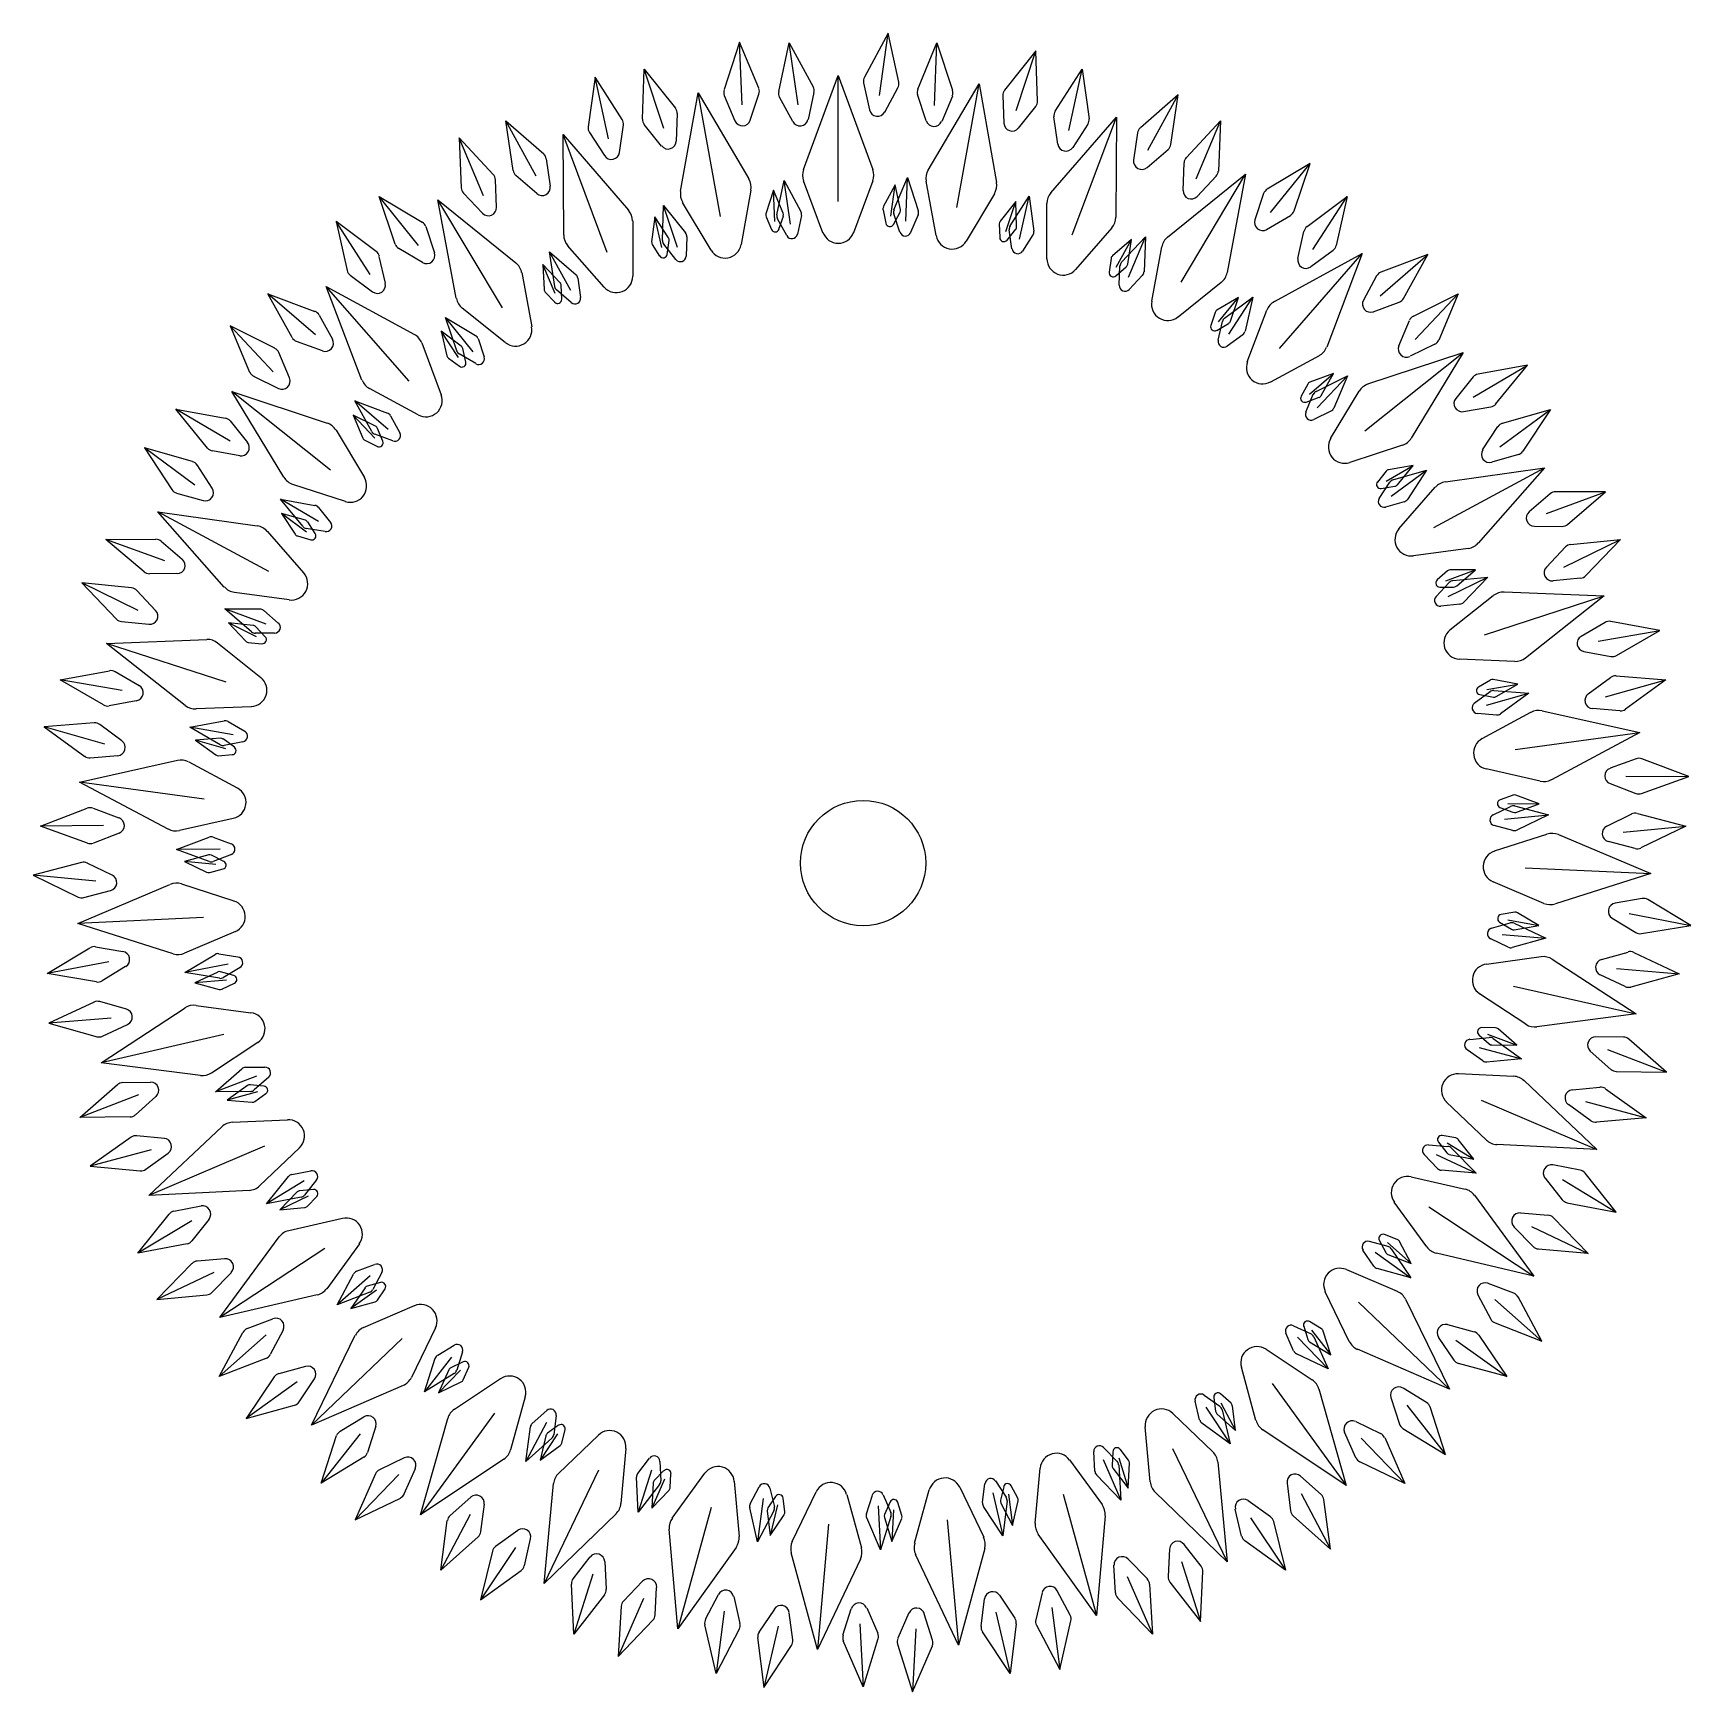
# Model space of a CAD drawing. Extents: x -0.38 to 0.71, y -1.75 to -0.66.
import ezdxf

# ---------------------------------------------------------------- set-up
doc = ezdxf.new("R2010")
doc.units = 0
doc.header["$MEASUREMENT"] = 0
doc.layers.get('0').update_dxf_attribs({"linetype": 'CONTINUOUS'})

msp = doc.modelspace()

# ---------------------------------------------------------------- linework, layer by layer
for p, q in [((0.0853, -0.6638), (0.0751, -0.695)), ((0.0978, -0.6941), (0.0853, -0.6638)), ((0.0869, -0.705), (0.0853, -0.6638)), ((0.1828, -0.658), (0.1672, -0.6869)), ((0.177, -0.6988), (0.1828, -0.658)), ((0.1897, -0.6901), (0.1828, -0.658)), ((0.111, -0.6963), (0.1179, -0.6642)), ((0.1179, -0.6642), (0.1336, -0.6931)), ((0.1237, -0.705), (0.1179, -0.6642)), ((0.2023, -0.6946), (0.2148, -0.6642)), ((0.2133, -0.7054), (0.2148, -0.6642)), ((0.2148, -0.6642), (0.225, -0.6954)), ((0.2798, -0.6696), (0.2592, -0.6953)), ((0.2667, -0.7088), (0.2798, -0.6696)), ((0.2808, -0.7025), (0.2798, -0.6696)), ((0.0215, -0.7143), (0.0226, -0.6815)), ((0.0226, -0.6815), (0.0431, -0.7071)), ((0.0356, -0.7206), (0.0226, -0.6815)), ((0.2924, -0.7091), (0.3102, -0.6815)), ((0.3013, -0.7218), (0.3102, -0.6815)), ((0.3102, -0.6815), (0.3146, -0.7141)), ((-0.0096, -0.6869), (-0.0141, -0.7195)), ((0.0082, -0.7145), (-0.0096, -0.6869)), ((-0.0007, -0.7272), (-0.0096, -0.6869)), ((0.1272, -0.7474), (0.15, -0.6858)), ((0.15, -0.7683), (0.15, -0.6858)), ((0.15, -0.6858), (0.1728, -0.7474)), ((0.1666, -0.6906), (0.1705, -0.7083)), ((0.1805, -0.7097), (0.1892, -0.6938)), ((0.2091, -0.7478), (0.2425, -0.6911)), ((0.2278, -0.7724), (0.2425, -0.6911)), ((0.2425, -0.6911), (0.2539, -0.7559)), ((0.0465, -0.7617), (0.058, -0.697)), ((0.0727, -0.7782), (0.058, -0.697)), ((0.058, -0.697), (0.0914, -0.7536)), ((0.0752, -0.6988), (0.0822, -0.7155)), ((0.0923, -0.7151), (0.098, -0.6979)), ((0.1202, -0.7159), (0.1115, -0.7)), ((0.1341, -0.6968), (0.1302, -0.7145)), ((0.2078, -0.7155), (0.2021, -0.6983)), ((0.2249, -0.6992), (0.2179, -0.7159)), ((0.258, -0.6989), (0.2587, -0.717)), ((0.2683, -0.7202), (0.2796, -0.706)), ((0.3731, -0.6985), (0.3483, -0.72)), ((0.3533, -0.7347), (0.3731, -0.6985)), ((0.3683, -0.731), (0.3731, -0.6985)), ((-0.0681, -0.7155), (-0.0433, -0.7371)), ((-0.0483, -0.7517), (-0.0681, -0.7155)), ((-0.0633, -0.748), (-0.0681, -0.7155)), ((0.0064, -0.7362), (0.009, -0.7182)), ((0.0341, -0.732), (0.0227, -0.7179)), ((0.0443, -0.7107), (0.0436, -0.7288)), ((0.2896, -0.7627), (0.3326, -0.713)), ((0.2941, -0.7308), (0.2916, -0.7128)), ((0.3036, -0.7902), (0.3326, -0.713)), ((0.3138, -0.7177), (0.304, -0.7329)), ((0.3326, -0.713), (0.3322, -0.7787)), ((0.3785, -0.7396), (0.4009, -0.7155)), ((0.3849, -0.7536), (0.4009, -0.7155)), ((0.4009, -0.7155), (0.3995, -0.7484)), ((-0.0988, -0.7266), (-0.0974, -0.7594)), ((-0.0829, -0.7647), (-0.0988, -0.7266)), ((-0.0764, -0.7506), (-0.0988, -0.7266)), ((-0.0302, -0.7902), (-0.0306, -0.7245)), ((-0.0306, -0.7245), (0.0124, -0.7742)), ((-0.0016, -0.8018), (-0.0306, -0.7245)), ((-0.0133, -0.7231), (-0.0034, -0.7383)), ((0.3465, -0.7233), (0.3439, -0.7413)), ((0.3527, -0.7461), (0.3665, -0.7343)), ((-0.0416, -0.7404), (-0.039, -0.7583)), ((0.3661, -0.7918), (0.4173, -0.7505)), ((0.375, -0.8214), (0.4173, -0.7505)), ((0.3763, -0.7612), (0.377, -0.743)), ((0.4173, -0.7505), (0.4053, -0.8151)), ((0.4598, -0.7435), (0.4315, -0.7603)), ((0.4338, -0.7756), (0.4598, -0.7435)), ((0.4492, -0.7746), (0.4598, -0.7435)), ((-0.0743, -0.7722), (-0.075, -0.7541)), ((-0.0478, -0.7632), (-0.0615, -0.7513)), ((0.0927, -0.761), (0.0863, -0.7967)), ((0.1076, -0.7609), (0.1025, -0.7765)), ((0.1139, -0.7761), (0.1076, -0.7609)), ((0.1084, -0.7815), (0.1076, -0.7609)), ((0.1097, -0.7771), (0.1146, -0.7546)), ((0.1146, -0.7546), (0.1255, -0.7749)), ((0.1187, -0.7832), (0.1146, -0.7546)), ((0.1399, -0.7889), (0.1272, -0.7549)), ((0.1727, -0.7549), (0.16, -0.7889)), ((0.1874, -0.7575), (0.1796, -0.772)), ((0.1845, -0.778), (0.1874, -0.7575)), ((0.1866, -0.7738), (0.1954, -0.7526)), ((0.1909, -0.7736), (0.1874, -0.7575)), ((0.1943, -0.7814), (0.1954, -0.7526)), ((0.1954, -0.7526), (0.2025, -0.7744)), ((0.2142, -0.7908), (0.2077, -0.7551)), ((0.398, -0.7518), (0.3856, -0.7651)), ((-0.1408, -0.7964), (-0.1513, -0.7652)), ((-0.1513, -0.7652), (-0.1231, -0.782)), ((-0.1254, -0.7973), (-0.1513, -0.7652)), ((-0.1007, -0.8319), (-0.1128, -0.7673)), ((-0.1128, -0.7673), (-0.0616, -0.8086)), ((-0.0704, -0.8382), (-0.1128, -0.7673)), ((-0.096, -0.7629), (-0.0835, -0.7761)), ((0.0347, -0.7941), (0.0354, -0.7711)), ((0.0354, -0.7711), (0.0498, -0.789)), ((0.0446, -0.7985), (0.0354, -0.7711)), ((0.0665, -0.8003), (0.0479, -0.7691)), ((0.2526, -0.7633), (0.234, -0.7944)), ((0.2666, -0.7684), (0.2563, -0.7813)), ((0.26, -0.788), (0.2666, -0.7684)), ((0.2628, -0.7843), (0.2753, -0.765)), ((0.2671, -0.7849), (0.2666, -0.7684)), ((0.269, -0.7932), (0.2753, -0.765)), ((0.2753, -0.765), (0.2784, -0.7878)), ((0.2869, -0.806), (0.287, -0.7697)), ((0.4292, -0.7632), (0.4234, -0.7804)), ((0.4577, -0.7849), (0.4841, -0.7652)), ((0.4616, -0.7999), (0.4841, -0.7652)), ((0.4841, -0.7652), (0.4768, -0.7973)), ((-0.1532, -0.8012), (-0.1796, -0.7816)), ((-0.1796, -0.7816), (-0.1723, -0.8137)), ((-0.1571, -0.8162), (-0.1796, -0.7816)), ((0.0151, -0.7812), (0.0151, -0.8175)), ((0.0297, -0.7785), (0.0275, -0.7948)), ((0.0386, -0.7923), (0.0297, -0.7785)), ((0.0342, -0.7986), (0.0297, -0.7785)), ((0.1026, -0.7784), (0.1061, -0.7868)), ((0.1162, -0.7908), (0.1101, -0.7797)), ((0.1111, -0.7866), (0.114, -0.778)), ((0.1259, -0.7775), (0.1232, -0.7899)), ((0.1794, -0.7738), (0.1813, -0.7827)), ((0.1863, -0.7834), (0.1906, -0.7754)), ((0.1905, -0.7885), (0.1865, -0.7765)), ((0.2024, -0.7771), (0.1975, -0.7888)), ((0.2557, -0.7831), (0.256, -0.7921)), ((0.4312, -0.7867), (0.4469, -0.7775)), ((-0.1207, -0.7849), (-0.115, -0.8021)), ((0.0378, -0.8031), (0.039, -0.7941)), ((0.0507, -0.7915), (0.0502, -0.8042)), ((0.2608, -0.7937), (0.2665, -0.7866)), ((0.264, -0.7995), (0.2623, -0.7869)), ((0.2778, -0.7903), (0.2709, -0.801)), ((0.3296, -0.7857), (0.3058, -0.8131)), ((0.3424, -0.7933), (0.33, -0.8041)), ((0.3325, -0.8114), (0.3424, -0.7933)), ((0.3359, -0.8083), (0.3516, -0.7915)), ((0.34, -0.8096), (0.3424, -0.7933)), ((0.3405, -0.8181), (0.3516, -0.7915)), ((0.3516, -0.7915), (0.3507, -0.8145)), ((0.4517, -0.8057), (0.4557, -0.788)), ((-0.1472, -0.8221), (-0.1512, -0.8044)), ((-0.1228, -0.8085), (-0.1384, -0.7993)), ((-0.0361, -0.8241), (-0.0395, -0.8014)), ((-0.0395, -0.8014), (-0.0221, -0.8165)), ((-0.0256, -0.8267), (-0.0395, -0.8014)), ((-0.0037, -0.8246), (-0.0276, -0.7972)), ((0.0279, -0.7966), (0.0328, -0.8042)), ((0.0435, -0.8064), (0.0355, -0.7965)), ((0.3558, -0.8339), (0.3623, -0.7982)), ((0.4363, -0.834), (0.494, -0.8026)), ((0.4397, -0.8648), (0.494, -0.8026)), ((0.4748, -0.8005), (0.4602, -0.8112)), ((0.494, -0.8026), (0.4706, -0.864)), ((0.5057, -0.8302), (0.537, -0.8032)), ((0.537, -0.8032), (0.5062, -0.8147)), ((0.5211, -0.832), (0.537, -0.8032)), ((-0.0577, -0.815), (-0.0512, -0.8507)), ((-0.0326, -0.8217), (-0.0438, -0.8097)), ((-0.0438, -0.8097), (-0.0431, -0.8261)), ((-0.0358, -0.8287), (-0.0438, -0.8097)), ((0.3291, -0.8057), (0.3279, -0.8147)), ((0.3323, -0.8171), (0.3391, -0.8112)), ((0.3344, -0.8234), (0.3349, -0.8107)), ((-0.186, -0.8241), (-0.1282, -0.8556)), ((-0.1317, -0.8863), (-0.186, -0.8241)), ((-0.1626, -0.8856), (-0.186, -0.8241)), ((-0.1703, -0.8168), (-0.1557, -0.8276)), ((-0.0253, -0.8347), (-0.0349, -0.8264)), ((-0.0315, -0.8325), (-0.0318, -0.8234)), ((-0.0209, -0.8188), (-0.0191, -0.8313)), ((0.3496, -0.8169), (0.3409, -0.8261)), ((0.4014, -0.8216), (0.3731, -0.8442)), ((0.5034, -0.8172), (0.4947, -0.8331)), ((-0.2084, -0.8577), (-0.2243, -0.829)), ((-0.193, -0.8559), (-0.2243, -0.829)), ((-0.2243, -0.829), (-0.1935, -0.8405)), ((-0.0423, -0.8278), (-0.0361, -0.8345)), ((0.4127, -0.8313), (0.3986, -0.8397)), ((0.3997, -0.8474), (0.4127, -0.8313)), ((0.4036, -0.8449), (0.4221, -0.8312)), ((0.4063, -0.8554), (0.4221, -0.8312)), ((0.4074, -0.8469), (0.4127, -0.8313)), ((0.4221, -0.8312), (0.417, -0.8536)), ((0.5012, -0.8407), (0.5182, -0.8344)), ((0.5276, -0.8436), (0.557, -0.829)), ((0.5287, -0.859), (0.557, -0.829)), ((0.557, -0.829), (0.5442, -0.8593)), ((-0.1907, -0.8429), (-0.1819, -0.8588)), ((-0.1004, -0.8664), (-0.1078, -0.8446)), ((-0.1078, -0.8446), (-0.088, -0.8563)), ((-0.0896, -0.867), (-0.1078, -0.8446)), ((-0.0685, -0.861), (-0.0968, -0.8384)), ((0.3974, -0.8412), (0.3945, -0.8498)), ((0.3984, -0.853), (0.4062, -0.8484)), ((0.3994, -0.8595), (0.4022, -0.8471)), ((0.4185, -0.8736), (0.4313, -0.8397)), ((0.518, -0.8631), (0.525, -0.8464)), ((-0.2197, -0.8647), (-0.2492, -0.8501)), ((-0.2492, -0.8501), (-0.2363, -0.8804)), ((-0.2208, -0.8802), (-0.2492, -0.8501)), ((-0.0974, -0.8633), (-0.1105, -0.8535)), ((-0.1105, -0.8535), (-0.1069, -0.8696)), ((-0.0993, -0.8708), (-0.1105, -0.8535)), ((-0.0864, -0.8584), (-0.0824, -0.8704)), ((0.4155, -0.8558), (0.4053, -0.8633)), ((-0.2101, -0.8842), (-0.2171, -0.8675)), ((-0.1885, -0.8664), (-0.2055, -0.8602)), ((-0.1233, -0.8612), (-0.1105, -0.8952)), ((-0.0878, -0.8748), (-0.0988, -0.8684)), ((-0.0944, -0.8738), (-0.0963, -0.8649)), ((0.4656, -0.8697), (0.4337, -0.8869)), ((0.4956, -0.919), (0.5601, -0.8675)), ((0.4977, -0.8881), (0.5601, -0.8675)), ((0.5416, -0.862), (0.5253, -0.87)), ((0.5601, -0.8675), (0.5261, -0.9238)), ((-0.1059, -0.8711), (-0.0986, -0.8765)), ((0.4594, -0.8948), (0.475, -0.8813)), ((0.475, -0.8813), (0.4596, -0.887)), ((0.467, -0.8957), (0.475, -0.8813)), ((0.5668, -0.8968), (0.6023, -0.8758)), ((0.6023, -0.8758), (0.57, -0.8816)), ((0.5815, -0.9013), (0.6023, -0.8758)), ((-0.2337, -0.8831), (-0.2174, -0.8911)), ((-0.1257, -0.9084), (-0.1576, -0.8912)), ((0.4582, -0.8883), (0.4538, -0.8962)), ((0.4636, -0.893), (0.4843, -0.8828)), ((0.4644, -0.9038), (0.4843, -0.8828)), ((0.4843, -0.8828), (0.4752, -0.904)), ((0.5668, -0.8835), (0.5553, -0.8976)), ((-0.2139, -0.9494), (-0.2479, -0.8931)), ((-0.1833, -0.9446), (-0.2479, -0.8931)), ((-0.2479, -0.8931), (-0.1854, -0.9138)), ((-0.1562, -0.9194), (-0.1673, -0.8993)), ((-0.1673, -0.8993), (-0.1458, -0.9073)), ((-0.1454, -0.9181), (-0.1673, -0.8993)), ((0.4569, -0.9066), (0.4618, -0.8949)), ((0.4571, -0.9), (0.4656, -0.8969)), ((0.4732, -0.924), (0.4919, -0.8928)), ((0.5604, -0.9063), (0.5783, -0.9032)), ((-0.2639, -0.9302), (-0.2847, -0.9047)), ((-0.2847, -0.9047), (-0.2524, -0.9105)), ((-0.2491, -0.9256), (-0.2847, -0.9047)), ((-0.2491, -0.9124), (-0.2377, -0.9265)), ((-0.1537, -0.9159), (-0.1684, -0.9086)), ((-0.1542, -0.9236), (-0.1684, -0.9086)), ((-0.1684, -0.9086), (-0.162, -0.9237)), ((-0.1438, -0.909), (-0.1377, -0.9202)), ((0.4734, -0.9059), (0.4621, -0.9115)), ((0.5842, -0.9293), (0.6174, -0.9048)), ((0.5859, -0.9139), (0.6174, -0.9048)), ((0.6174, -0.9048), (0.5994, -0.9322)), ((-0.1796, -0.9184), (-0.161, -0.9496)), ((-0.1607, -0.9251), (-0.1525, -0.9291)), ((-0.1423, -0.9255), (-0.1542, -0.9211)), ((-0.1489, -0.9256), (-0.1524, -0.9173)), ((0.5729, -0.9313), (0.5829, -0.9161)), ((-0.2738, -0.9391), (-0.3054, -0.93)), ((-0.3054, -0.93), (-0.2873, -0.9574)), ((-0.2722, -0.9545), (-0.3054, -0.93)), ((-0.2428, -0.9352), (-0.2607, -0.9321)), ((0.5203, -0.9284), (0.4858, -0.9397)), ((0.5964, -0.9345), (0.5789, -0.9394)), ((-0.2609, -0.9565), (-0.2708, -0.9413)), ((0.5096, -0.9454), (0.5039, -0.9525)), ((0.5096, -0.952), (0.5274, -0.9416)), ((0.5274, -0.9416), (0.5112, -0.9445)), ((0.513, -0.9618), (0.5362, -0.9447)), ((0.5141, -0.9511), (0.5362, -0.9447)), ((0.517, -0.9543), (0.5274, -0.9416)), ((0.5362, -0.9447), (0.5236, -0.9639)), ((0.5409, -0.9823), (0.6136, -0.9432)), ((0.5485, -0.9524), (0.6136, -0.9432)), ((0.6136, -0.9432), (0.5701, -0.9925)), ((-0.1735, -0.9653), (-0.208, -0.9541)), ((0.5051, -0.9633), (0.512, -0.9526)), ((0.5064, -0.9568), (0.5154, -0.9552)), ((0.518, -0.9832), (0.5419, -0.9559)), ((-0.2843, -0.9597), (-0.2669, -0.9646)), ((-0.2015, -0.9815), (-0.2161, -0.9637)), ((-0.2161, -0.9637), (-0.1935, -0.9678)), ((-0.1912, -0.9784), (-0.2161, -0.9637)), ((0.5215, -0.9655), (0.5093, -0.9689)), ((0.6173, -0.9602), (0.6035, -0.972)), ((0.6149, -0.9732), (0.6537, -0.9589)), ((0.6537, -0.9589), (0.6208, -0.9589)), ((0.6287, -0.9803), (0.6537, -0.9589)), ((-0.253, -1.0214), (-0.2965, -0.9721)), ((-0.2965, -0.9721), (-0.2313, -0.9812)), ((-0.2238, -1.0112), (-0.2965, -0.9721)), ((-0.1997, -0.9776), (-0.2155, -0.9731)), ((-0.1989, -0.9853), (-0.2155, -0.9731)), ((-0.2155, -0.9731), (-0.2065, -0.9868)), ((-0.1933, -0.9863), (-0.1982, -0.9787)), ((-0.1912, -0.9691), (-0.1832, -0.979)), ((-0.3306, -0.9901), (-0.2978, -0.99)), ((-0.3056, -1.0114), (-0.3306, -0.9901)), ((-0.2919, -1.0043), (-0.3306, -0.9901)), ((-0.2248, -0.9848), (-0.2009, -1.0121)), ((-0.205, -0.9879), (-0.1962, -0.9904)), ((-0.1868, -0.985), (-0.1993, -0.9829)), ((0.607, -0.9814), (0.6251, -0.9816)), ((0.6263, -1.0083), (0.6634, -0.9901)), ((0.6307, -0.9934), (0.6634, -0.9901)), ((0.6634, -0.9901), (0.6407, -1.0139)), ((-0.2943, -0.9913), (-0.2805, -1.0031)), ((0.5635, -0.996), (0.5276, -1.001)), ((0.6148, -1.0083), (0.6273, -0.9951)), ((0.55, -1.0108), (0.5431, -1.0167)), ((0.5488, -1.0173), (0.5682, -1.0102)), ((0.5682, -1.0102), (0.5517, -1.0102)), ((0.5557, -1.0209), (0.5682, -1.0102)), ((-0.3138, -1.0219), (-0.3465, -1.0186)), ((-0.3465, -1.0186), (-0.3238, -1.0424)), ((-0.3094, -1.0368), (-0.3465, -1.0186)), ((-0.284, -1.0126), (-0.3021, -1.0127)), ((0.5424, -1.0276), (0.5511, -1.0184)), ((0.5448, -1.0215), (0.5539, -1.0215)), ((0.5504, -1.0276), (0.5763, -1.0149)), ((0.5534, -1.0172), (0.5763, -1.0149)), ((0.5763, -1.0149), (0.5605, -1.0315)), ((0.6373, -1.0155), (0.6193, -1.0173)), ((-0.298, -1.0368), (-0.3104, -1.0236)), ((-0.2104, -1.0298), (-0.2463, -1.0249)), ((0.5581, -1.0327), (0.5455, -1.0339)), ((0.5515, -1.0495), (0.5799, -1.027)), ((0.5742, -1.0528), (0.6527, -1.0272)), ((0.587, -1.0246), (0.6527, -1.0272)), ((0.6527, -1.0272), (0.6011, -1.068)), ((-0.3204, -1.044), (-0.3024, -1.0458)), ((-0.2351, -1.0508), (-0.2526, -1.0358)), ((-0.2526, -1.0358), (-0.2296, -1.0358)), ((-0.2255, -1.0458), (-0.2526, -1.0358)), ((-0.2271, -1.0367), (-0.2175, -1.045)), ((0.6533, -1.0446), (0.6377, -1.0538)), ((0.6893, -1.0499), (0.657, -1.0439)), ((-0.234, -1.0466), (-0.2503, -1.0449)), ((-0.2503, -1.0449), (-0.239, -1.0568)), ((-0.2318, -1.054), (-0.2503, -1.0449)), ((-0.2199, -1.0516), (-0.2326, -1.0517)), ((-0.2261, -1.054), (-0.2323, -1.0474)), ((0.6487, -1.057), (0.6893, -1.0499)), ((0.6609, -1.0664), (0.6893, -1.0499)), ((-0.3302, -1.0584), (-0.2645, -1.0558)), ((-0.2517, -1.0839), (-0.3302, -1.0584)), ((-0.2786, -1.0991), (-0.3302, -1.0584)), ((-0.2574, -1.0581), (-0.229, -1.0807)), ((-0.2373, -1.0577), (-0.2283, -1.0586)), ((0.6394, -1.0637), (0.6572, -1.067)), ((-0.3606, -1.0822), (-0.3283, -1.0763)), ((-0.3246, -1.0769), (-0.3089, -1.0861)), ((0.594, -1.0703), (0.5577, -1.0687)), ((-0.3322, -1.0987), (-0.3606, -1.0822)), ((-0.3199, -1.0893), (-0.3606, -1.0822)), ((0.5781, -1.0824), (0.5702, -1.087)), ((0.5757, -1.0886), (0.5961, -1.0851)), ((0.5961, -1.0851), (0.5799, -1.0821)), ((0.5819, -1.0933), (0.5961, -1.0851)), ((0.6423, -1.0915), (0.6569, -1.0807)), ((0.6536, -1.0935), (0.6933, -1.0823)), ((0.6605, -1.0797), (0.6933, -1.0823)), ((0.6933, -1.0823), (0.6667, -1.1016)), ((-0.3107, -1.096), (-0.3285, -1.0994)), ((0.5675, -1.0976), (0.5778, -1.09)), ((0.5711, -1.092), (0.58, -1.0936)), ((0.5754, -1.099), (0.6032, -1.0911)), ((0.5803, -1.0893), (0.6032, -1.0911)), ((0.6032, -1.0911), (0.5846, -1.1047)), ((-0.2756, -1.1133), (-0.253, -1.1092)), ((-0.2352, -1.0999), (-0.2714, -1.1014)), ((-0.2504, -1.1096), (-0.2395, -1.116)), ((0.5821, -1.1054), (0.5695, -1.1043)), ((0.5726, -1.1208), (0.6046, -1.1036)), ((0.612, -1.1026), (0.6762, -1.1169)), ((0.6631, -1.1027), (0.6451, -1.1012)), ((-0.3383, -1.1106), (-0.3711, -1.1131)), ((-0.3711, -1.1131), (-0.3445, -1.1325)), ((-0.3314, -1.1244), (-0.3711, -1.1131)), ((-0.3201, -1.1223), (-0.3347, -1.1116)), ((-0.2472, -1.1183), (-0.2756, -1.1133)), ((-0.2557, -1.1249), (-0.2756, -1.1133)), ((-0.2554, -1.1206), (-0.2718, -1.1219)), ((0.5944, -1.128), (0.6762, -1.1169)), ((0.6762, -1.1169), (0.6182, -1.1478)), ((-0.2519, -1.1275), (-0.2718, -1.1219)), ((-0.2718, -1.1219), (-0.2585, -1.1316)), ((-0.2567, -1.1321), (-0.2477, -1.1313)), ((-0.2463, -1.1265), (-0.2536, -1.1211)), ((-0.2407, -1.123), (-0.2531, -1.1253)), ((-0.3479, -1.1494), (-0.2837, -1.1351)), ((-0.3409, -1.1335), (-0.3228, -1.132)), ((-0.2763, -1.1361), (-0.2444, -1.1532)), ((0.6107, -1.1488), (0.5753, -1.1407)), ((0.6737, -1.1341), (0.6566, -1.1403)), ((0.7082, -1.1457), (0.6774, -1.1341)), ((-0.2899, -1.1802), (-0.3479, -1.1494)), ((-0.2661, -1.1605), (-0.3479, -1.1494)), ((0.6566, -1.1504), (0.6735, -1.1569)), ((0.6669, -1.1454), (0.7082, -1.1457)), ((0.6773, -1.1569), (0.7082, -1.1457)), ((0.5929, -1.1579), (0.5844, -1.161)), ((0.5895, -1.1635), (0.6101, -1.1637)), ((0.5947, -1.1693), (0.6101, -1.1637)), ((0.6101, -1.1637), (0.5948, -1.1579)), ((-0.3736, -1.1782), (-0.3429, -1.1666)), ((-0.3391, -1.1666), (-0.3221, -1.1728)), ((-0.2471, -1.1732), (-0.2824, -1.1812)), ((0.5798, -1.1709), (0.5912, -1.1653)), ((0.5843, -1.166), (0.5928, -1.1692)), ((0.5874, -1.1737), (0.6161, -1.1709)), ((0.5939, -1.165), (0.6161, -1.1709)), ((0.6161, -1.1709), (0.5954, -1.1809)), ((0.6545, -1.1783), (0.6708, -1.1703)), ((0.6745, -1.1699), (0.7063, -1.1783)), ((-0.3323, -1.1779), (-0.3736, -1.1782)), ((-0.3427, -1.1894), (-0.3736, -1.1782)), ((-0.322, -1.1829), (-0.3389, -1.1894)), ((-0.2844, -1.1937), (-0.2629, -1.1855)), ((-0.2603, -1.1855), (-0.2484, -1.1899)), ((0.5928, -1.1812), (0.5805, -1.1779)), ((0.5807, -1.1946), (0.6152, -1.1835)), ((0.6227, -1.1838), (0.6833, -1.2093)), ((0.6652, -1.1823), (0.7063, -1.1783)), ((0.7063, -1.1783), (0.6767, -1.1926)), ((-0.2556, -1.1935), (-0.2844, -1.1937)), ((-0.2628, -1.2015), (-0.2844, -1.1937)), ((-0.2632, -1.1972), (-0.2791, -1.2014)), ((-0.2483, -1.1969), (-0.2602, -1.2015)), ((0.673, -1.193), (0.6555, -1.1883)), ((-0.3466, -1.2021), (-0.3784, -1.2105)), ((-0.3266, -1.2105), (-0.3429, -1.2025)), ((-0.2791, -1.2014), (-0.2643, -1.2086)), ((-0.2586, -1.2034), (-0.2791, -1.2014)), ((-0.2625, -1.2087), (-0.2537, -1.2064)), ((-0.2532, -1.2014), (-0.2614, -1.1974)), ((0.6008, -1.2056), (0.6833, -1.2093)), ((-0.3784, -1.2105), (-0.3488, -1.2248)), ((-0.3373, -1.2145), (-0.3784, -1.2105)), ((-0.3491, -1.2421), (-0.2886, -1.2165)), ((-0.2811, -1.2162), (-0.2466, -1.2274)), ((0.6132, -1.229), (0.5798, -1.2148)), ((0.6833, -1.2093), (0.6207, -1.2293)), ((-0.3451, -1.2252), (-0.3276, -1.2205)), ((0.6777, -1.2258), (0.6599, -1.2289)), ((0.7096, -1.2434), (0.6814, -1.2264)), ((-0.2667, -1.2383), (-0.3491, -1.2421)), ((0.594, -1.2347), (0.5851, -1.2363)), ((0.5896, -1.2397), (0.6099, -1.2435)), ((0.6099, -1.2435), (0.5958, -1.2351)), ((0.658, -1.2387), (0.6735, -1.2481)), ((0.6691, -1.2357), (0.7096, -1.2434)), ((-0.2865, -1.2621), (-0.3491, -1.2421)), ((-0.2456, -1.2475), (-0.279, -1.2617)), ((0.5788, -1.2452), (0.5911, -1.2418)), ((0.5841, -1.2412), (0.5919, -1.2459)), ((0.5857, -1.2493), (0.6145, -1.2517)), ((0.5937, -1.242), (0.6145, -1.2517)), ((0.5937, -1.2463), (0.6099, -1.2435)), ((0.6772, -1.2488), (0.7096, -1.2434)), ((-0.3693, -1.275), (-0.3411, -1.2581)), ((-0.3374, -1.2574), (-0.3195, -1.2605)), ((-0.2788, -1.2743), (-0.259, -1.2625)), ((-0.2565, -1.262), (-0.244, -1.2641)), ((0.5897, -1.2577), (0.5783, -1.2522)), ((0.6145, -1.2517), (0.5924, -1.2579)), ((0.651, -1.2658), (0.6684, -1.2609)), ((0.6722, -1.2612), (0.7019, -1.2751)), ((-0.3287, -1.2674), (-0.3693, -1.275)), ((-0.3177, -1.2704), (-0.3332, -1.2798)), ((-0.2504, -1.2689), (-0.2788, -1.2743)), ((-0.2426, -1.2711), (-0.2535, -1.2777)), ((0.5755, -1.2688), (0.6114, -1.2639)), ((0.6187, -1.2656), (0.6738, -1.3015)), ((0.6608, -1.2717), (0.7019, -1.2751)), ((-0.3369, -1.2805), (-0.3693, -1.275)), ((-0.2561, -1.2781), (-0.2788, -1.2743)), ((-0.2573, -1.274), (-0.2722, -1.281)), ((-0.2516, -1.2793), (-0.2722, -1.281)), ((-0.2722, -1.281), (-0.2563, -1.2854)), ((-0.2467, -1.2763), (-0.2554, -1.2739)), ((-0.2545, -1.2852), (-0.2463, -1.2813)), ((0.5933, -1.2832), (0.6738, -1.3015)), ((0.6665, -1.2836), (0.6501, -1.2758)), ((0.7019, -1.2751), (0.6703, -1.2839)), ((-0.3384, -1.2937), (-0.3682, -1.3076)), ((-0.3172, -1.2984), (-0.3347, -1.2934)), ((0.6013, -1.3083), (0.571, -1.2884)), ((-0.3271, -1.3042), (-0.3682, -1.3076)), ((-0.3338, -1.3335), (-0.2787, -1.2975)), ((-0.2714, -1.2959), (-0.2355, -1.3007)), ((0.6738, -1.3015), (0.6086, -1.31)), ((-0.3682, -1.3076), (-0.3365, -1.3165)), ((-0.2533, -1.3151), (-0.3338, -1.3335)), ((-0.3328, -1.3161), (-0.3164, -1.3084)), ((0.5705, -1.3152), (0.5773, -1.3212)), ((0.5814, -1.3106), (0.5723, -1.3105)), ((0.5762, -1.3147), (0.5955, -1.3221)), ((0.5955, -1.3221), (0.5831, -1.3112)), ((0.6654, -1.3167), (0.6472, -1.3166)), ((-0.231, -1.3203), (-0.2613, -1.3403)), ((0.5731, -1.3324), (0.5628, -1.325)), ((0.5646, -1.3182), (0.5772, -1.317)), ((0.5706, -1.3235), (0.5985, -1.3309)), ((0.579, -1.3219), (0.5955, -1.3221)), ((0.5798, -1.3176), (0.5985, -1.3309)), ((0.6436, -1.326), (0.6572, -1.338)), ((0.655, -1.3249), (0.6936, -1.3397)), ((0.6936, -1.3397), (0.6689, -1.318)), ((-0.2686, -1.342), (-0.3338, -1.3335)), ((-0.2588, -1.3526), (-0.2415, -1.3375)), ((-0.2391, -1.3365), (-0.2264, -1.3364)), ((0.5985, -1.3309), (0.5756, -1.3331)), ((-0.3477, -1.3695), (-0.323, -1.3478)), ((-0.3195, -1.3465), (-0.3014, -1.3463)), ((-0.2318, -1.3423), (-0.2588, -1.3526)), ((-0.2377, -1.3485), (-0.2511, -1.358)), ((-0.2269, -1.3489), (-0.2359, -1.348)), ((-0.2238, -1.343), (-0.2333, -1.3514)), ((0.5571, -1.3407), (0.5933, -1.3424)), ((0.6002, -1.3453), (0.6479, -1.3905)), ((0.6319, -1.3513), (0.6499, -1.3496)), ((0.6607, -1.3393), (0.6936, -1.3397)), ((-0.3092, -1.3547), (-0.3477, -1.3695)), ((-0.2978, -1.3557), (-0.3113, -1.3678)), ((-0.2358, -1.3524), (-0.2588, -1.3526)), ((-0.2312, -1.3526), (-0.2511, -1.358)), ((-0.2511, -1.358), (-0.2347, -1.3595)), ((-0.2329, -1.359), (-0.2256, -1.3537)), ((0.5754, -1.3843), (0.5491, -1.3593)), ((0.572, -1.3581), (0.6479, -1.3905)), ((0.6405, -1.3589), (0.6804, -1.3696)), ((0.6536, -1.3506), (0.6804, -1.3696)), ((-0.3148, -1.3691), (-0.3477, -1.3695)), ((-0.2477, -1.3725), (-0.2115, -1.3709)), ((0.644, -1.3716), (0.6293, -1.361)), ((0.6804, -1.3696), (0.6476, -1.3726)), ((-0.2923, -1.3832), (-0.3104, -1.3814)), ((-0.3024, -1.4207), (-0.2546, -1.3755)), ((0.5554, -1.3829), (0.5465, -1.3813)), ((-0.314, -1.3824), (-0.3409, -1.4014)), ((-0.301, -1.3907), (-0.3409, -1.4014)), ((-0.3045, -1.4034), (-0.2897, -1.3929)), ((-0.2265, -1.3882), (-0.3024, -1.4207)), ((-0.2036, -1.3894), (-0.2298, -1.4144)), ((0.5375, -1.3874), (0.5502, -1.3885)), ((0.5439, -1.3856), (0.5495, -1.3927)), ((0.5496, -1.3861), (0.5672, -1.3968)), ((0.5526, -1.3896), (0.5687, -1.4061)), ((0.5672, -1.3968), (0.557, -1.3839)), ((0.6479, -1.3905), (0.5823, -1.3873)), ((-0.3409, -1.4014), (-0.3081, -1.4044)), ((0.5434, -1.4029), (0.5345, -1.3938)), ((0.5425, -1.3937), (0.5687, -1.4061)), ((0.5511, -1.3937), (0.5672, -1.3968)), ((0.637, -1.404), (0.6191, -1.4006)), ((-0.2252, -1.4261), (-0.2109, -1.4081)), ((-0.2005, -1.4111), (-0.2252, -1.4261)), ((-0.2086, -1.4068), (-0.1961, -1.4044)), ((-0.1925, -1.4104), (-0.2003, -1.4204)), ((0.5261, -1.4083), (0.5615, -1.4164)), ((0.5687, -1.4061), (0.5457, -1.404)), ((0.6139, -1.4092), (0.6251, -1.4234)), ((0.6253, -1.4102), (0.6606, -1.4317)), ((0.6606, -1.4317), (0.6402, -1.4059)), ((-0.2367, -1.4174), (-0.3024, -1.4207)), ((-0.2026, -1.4218), (-0.2252, -1.4261)), ((-0.2051, -1.4183), (-0.2166, -1.43)), ((-0.198, -1.4212), (-0.2166, -1.43)), ((-0.1944, -1.4167), (-0.2034, -1.4175)), ((-0.1986, -1.4278), (-0.1923, -1.4213)), ((0.5364, -1.4544), (0.515, -1.4251)), ((0.5677, -1.4205), (0.6066, -1.4735)), ((0.6283, -1.4254), (0.6606, -1.4317)), ((-0.3096, -1.4586), (-0.2892, -1.4329)), ((-0.286, -1.4309), (-0.2682, -1.4275)), ((-0.2629, -1.4361), (-0.2742, -1.4504)), ((-0.2166, -1.43), (-0.2003, -1.4286)), ((-0.2107, -1.4437), (-0.1754, -1.4356)), ((0.5377, -1.428), (0.6066, -1.4735)), ((0.5978, -1.4321), (0.6159, -1.4336)), ((0.6193, -1.4352), (0.6423, -1.4587)), ((-0.2743, -1.4372), (-0.3096, -1.4586)), ((0.5169, -1.4495), (0.5085, -1.4463)), ((0.6062, -1.4542), (0.5935, -1.4412)), ((0.605, -1.441), (0.6423, -1.4587)), ((-0.2774, -1.4523), (-0.3096, -1.4586)), ((-0.2559, -1.5008), (-0.217, -1.4478)), ((-0.187, -1.4554), (-0.2559, -1.5008)), ((-0.1643, -1.4524), (-0.1856, -1.4818)), ((0.5015, -1.467), (0.4944, -1.4565)), ((0.4985, -1.4507), (0.5108, -1.454)), ((0.5024, -1.4578), (0.5258, -1.4746)), ((0.5051, -1.45), (0.5094, -1.458)), ((0.5106, -1.4516), (0.5261, -1.4652)), ((0.5129, -1.4556), (0.5258, -1.4746)), ((0.5261, -1.4652), (0.5183, -1.4508)), ((0.6423, -1.4587), (0.6095, -1.4558)), ((-0.2742, -1.4653), (-0.2972, -1.4888)), ((-0.2527, -1.4622), (-0.2708, -1.4637)), ((-0.1661, -1.4704), (-0.1543, -1.4659)), ((0.4836, -1.4692), (0.5169, -1.4835)), ((0.5258, -1.4746), (0.5037, -1.4685)), ((0.5108, -1.4593), (0.5261, -1.4652)), ((0.6066, -1.4735), (0.5426, -1.4586)), ((-0.2599, -1.4711), (-0.2972, -1.4888)), ((-0.2611, -1.4843), (-0.2484, -1.4713)), ((-0.1789, -1.4924), (-0.1681, -1.4722)), ((-0.1573, -1.4733), (-0.1789, -1.4924)), ((-0.1504, -1.4777), (-0.1591, -1.4801)), ((-0.1496, -1.4711), (-0.1555, -1.4824)), ((0.5934, -1.4848), (0.5765, -1.4783)), ((-0.2972, -1.4888), (-0.2644, -1.4859)), ((-0.1919, -1.4859), (-0.2559, -1.5008)), ((-0.1575, -1.4841), (-0.1789, -1.4924)), ((-0.1606, -1.4812), (-0.1699, -1.4948)), ((-0.1531, -1.4828), (-0.1699, -1.4948)), ((-0.1699, -1.4948), (-0.154, -1.4904)), ((-0.1525, -1.4893), (-0.1474, -1.4818)), ((0.4854, -1.5164), (0.4697, -1.4838)), ((0.4915, -1.4907), (0.5512, -1.5478)), ((0.5223, -1.4887), (0.5512, -1.5478)), ((0.5698, -1.4858), (0.5783, -1.5018)), ((0.5809, -1.4888), (0.6118, -1.5162)), ((0.6118, -1.5162), (0.5962, -1.4872)), ((-0.2379, -1.508), (-0.221, -1.5015)), ((-0.1616, -1.5072), (-0.1282, -1.4929)), ((-0.2563, -1.5395), (-0.2407, -1.5105)), ((-0.2254, -1.5121), (-0.2563, -1.5395)), ((-0.2143, -1.509), (-0.2228, -1.5251)), ((-0.1958, -1.5714), (-0.167, -1.5124)), ((-0.1143, -1.5074), (-0.1301, -1.5401)), ((0.4489, -1.5226), (0.4438, -1.511)), ((0.4489, -1.5061), (0.4604, -1.5115)), ((0.4555, -1.5065), (0.4582, -1.5152)), ((0.4672, -1.5081), (0.4594, -1.5034)), ((0.4606, -1.509), (0.4734, -1.5253)), ((0.4734, -1.5253), (0.4683, -1.5096)), ((0.5499, -1.5054), (0.5674, -1.5101)), ((0.5705, -1.5123), (0.5889, -1.5395)), ((0.5811, -1.5043), (0.6118, -1.5162)), ((-0.1362, -1.5144), (-0.1958, -1.5714)), ((-0.1129, -1.5255), (-0.1021, -1.5189)), ((-0.0965, -1.5232), (-0.1004, -1.5353)), ((0.4308, -1.5216), (0.4611, -1.5416)), ((0.4514, -1.5137), (0.4715, -1.5344)), ((0.4594, -1.5167), (0.4734, -1.5253)), ((0.4622, -1.5134), (0.4715, -1.5344)), ((0.5512, -1.5478), (0.4908, -1.5216)), ((0.5542, -1.5287), (0.544, -1.5136)), ((0.5553, -1.5155), (0.5889, -1.5395)), ((-0.2256, -1.5276), (-0.2563, -1.5395)), ((-0.1996, -1.5328), (-0.2171, -1.5376)), ((-0.1038, -1.5267), (-0.1216, -1.5494)), ((-0.1216, -1.5494), (-0.1146, -1.5275)), ((-0.0961, -1.5298), (-0.1043, -1.5337)), ((-0.0961, -1.5417), (-0.0925, -1.5333)), ((0.4242, -1.5684), (0.4146, -1.5334)), ((0.4715, -1.5344), (0.4507, -1.5245)), ((0.5889, -1.5395), (0.5572, -1.5308)), ((-0.2202, -1.5397), (-0.2386, -1.5669)), ((-0.2051, -1.5429), (-0.2386, -1.5669)), ((-0.2039, -1.5561), (-0.1938, -1.541)), ((-0.1355, -1.5453), (-0.1958, -1.5714)), ((-0.102, -1.5374), (-0.1216, -1.5494)), ((-0.1056, -1.5351), (-0.1123, -1.5501)), ((-0.0979, -1.5353), (-0.1123, -1.5501)), ((-0.1123, -1.5501), (-0.0974, -1.543)), ((-0.1019, -1.5608), (-0.0717, -1.5408)), ((0.4348, -1.5441), (0.4833, -1.6109)), ((-0.0554, -1.5527), (-0.0651, -1.5876)), ((0.3872, -1.5679), (0.3843, -1.5556)), ((0.3901, -1.5516), (0.4005, -1.559)), ((0.3965, -1.5533), (0.3977, -1.5623)), ((0.4078, -1.557), (0.401, -1.5509)), ((0.4655, -1.5476), (0.4833, -1.6109)), ((0.5128, -1.5533), (0.5183, -1.5706)), ((0.5362, -1.5565), (0.5207, -1.5471)), ((-0.2386, -1.5669), (-0.2069, -1.5583)), ((-0.1769, -1.5753), (-0.1614, -1.5659)), ((-0.0756, -1.5634), (-0.1241, -1.6302)), ((-0.1241, -1.6302), (-0.1063, -1.5669)), ((-0.0508, -1.5702), (-0.0413, -1.5617)), ((-0.0351, -1.565), (-0.0367, -1.5776)), ((0.3696, -1.5637), (0.3958, -1.5888)), ((0.3912, -1.5596), (0.4073, -1.5836)), ((0.3986, -1.5639), (0.4108, -1.5749)), ((0.4012, -1.5567), (0.4108, -1.5749)), ((0.4019, -1.5612), (0.4073, -1.5836)), ((0.4108, -1.5749), (0.4087, -1.5586)), ((0.5231, -1.5583), (0.5486, -1.5907)), ((0.5486, -1.5907), (0.5385, -1.5594)), ((-0.1638, -1.5771), (-0.1893, -1.6095)), ((-0.1535, -1.5721), (-0.159, -1.5894)), ((-0.0415, -1.5697), (-0.055, -1.5953)), ((-0.055, -1.5953), (-0.052, -1.5725)), ((-0.0342, -1.5771), (-0.0457, -1.5943)), ((-0.0335, -1.5714), (-0.0408, -1.5767)), ((-0.0336, -1.603), (-0.0074, -1.5779)), ((-0.0314, -1.5831), (-0.0293, -1.5742)), ((0.3548, -1.6085), (0.3515, -1.5724)), ((0.4073, -1.5836), (0.3887, -1.5701)), ((0.4833, -1.6109), (0.4286, -1.5744)), ((0.4897, -1.5927), (0.4824, -1.576)), ((0.4897, -1.569), (0.506, -1.5768)), ((0.5206, -1.5735), (0.5486, -1.5907)), ((-0.1893, -1.6095), (-0.1792, -1.5782)), ((-0.0379, -1.5799), (-0.055, -1.5953)), ((-0.0419, -1.5783), (-0.0457, -1.5943)), ((-0.0457, -1.5943), (-0.0324, -1.5846)), ((0.0107, -1.5866), (0.0074, -1.6227)), ((0.3184, -1.6015), (0.3177, -1.5888)), ((0.3242, -1.586), (0.333, -1.5951)), ((0.3302, -1.5888), (0.3298, -1.5978)), ((0.3406, -1.5944), (0.335, -1.5872)), ((0.3695, -1.5866), (0.4053, -1.661)), ((0.4932, -1.5799), (0.5219, -1.6096)), ((0.5087, -1.5795), (0.5219, -1.6096)), ((-0.1613, -1.5923), (-0.1893, -1.6095)), ((-0.1348, -1.5929), (-0.1511, -1.6006)), ((-0.1348, -1.6165), (-0.1275, -1.5999)), ((-0.0694, -1.5937), (-0.1241, -1.6302)), ((0.0184, -1.603), (0.0262, -1.593)), ((0.0329, -1.5952), (0.0336, -1.6078)), ((0.2792, -1.6357), (0.2825, -1.5995)), ((0.3019, -1.5942), (0.3232, -1.6235)), ((0.3239, -1.594), (0.3354, -1.6205)), ((0.3303, -1.5996), (0.3404, -1.6126)), ((0.3341, -1.5975), (0.3354, -1.6205)), ((0.3342, -1.5929), (0.3404, -1.6126)), ((0.3404, -1.6126), (0.3412, -1.5962)), ((0.3991, -1.5955), (0.4053, -1.661)), ((0.5219, -1.6096), (0.4923, -1.5954)), ((-0.1538, -1.6033), (-0.167, -1.6334)), ((-0.1383, -1.6038), (-0.167, -1.6334)), ((-0.0073, -1.6008), (-0.0431, -1.6752)), ((-0.0431, -1.6752), (-0.0369, -1.6097)), ((0.0186, -1.6285), (0.0176, -1.6055)), ((0.0274, -1.601), (0.0186, -1.6285)), ((0.0328, -1.6103), (0.0186, -1.6285)), ((0.0359, -1.6069), (0.0276, -1.6258)), ((0.0286, -1.6094), (0.0276, -1.6258)), ((0.0356, -1.6012), (0.0293, -1.6077)), ((0.0398, -1.6123), (0.0402, -1.6032)), ((0.0411, -1.6323), (0.0624, -1.6029)), ((0.0818, -1.6082), (0.085, -1.6444)), ((0.2447, -1.6222), (0.2463, -1.6096)), ((0.2532, -1.608), (0.2603, -1.6186)), ((0.3354, -1.6205), (0.3195, -1.6039)), ((0.4446, -1.6095), (0.4469, -1.6275)), ((0.467, -1.6168), (0.4535, -1.6048)), ((-0.167, -1.6334), (-0.1374, -1.6192)), ((-0.1048, -1.6306), (-0.0912, -1.6185)), ((0.0276, -1.6258), (0.039, -1.614)), ((0.0923, -1.623), (0.0982, -1.6118)), ((0.1008, -1.6194), (0.0971, -1.648)), ((0.1089, -1.6181), (0.1039, -1.6257)), ((0.1052, -1.6127), (0.1081, -1.625)), ((0.115, -1.6283), (0.1138, -1.6193)), ((0.1198, -1.6477), (0.1356, -1.615)), ((0.1556, -1.6168), (0.1652, -1.6518)), ((0.1685, -1.6295), (0.1724, -1.6174)), ((0.1794, -1.617), (0.1845, -1.6286)), ((0.184, -1.6217), (0.1804, -1.63)), ((0.2001, -1.6489), (0.2097, -1.6139)), ((0.2298, -1.6121), (0.2455, -1.6448)), ((0.2514, -1.6158), (0.258, -1.644)), ((0.2586, -1.6118), (0.2565, -1.6206)), ((0.2609, -1.6211), (0.258, -1.644)), ((0.2618, -1.6166), (0.2644, -1.6371)), ((0.2678, -1.6192), (0.2636, -1.6112)), ((0.2644, -1.6371), (0.2681, -1.621)), ((0.2976, -1.6167), (0.3196, -1.6963)), ((0.4053, -1.661), (0.358, -1.6153)), ((0.419, -1.6209), (0.4338, -1.6314)), ((0.4538, -1.6162), (0.4731, -1.6527)), ((0.4731, -1.6527), (0.4688, -1.6201)), ((-0.0916, -1.63), (-0.1109, -1.6665)), ((-0.0823, -1.6233), (-0.0847, -1.6412)), ((0.0042, -1.6295), (-0.0431, -1.6752)), ((0.0666, -1.6254), (0.0447, -1.705)), ((0.0971, -1.648), (0.0919, -1.6256)), ((0.1077, -1.6276), (0.0971, -1.648)), ((0.1034, -1.6275), (0.1054, -1.6438)), ((0.1102, -1.6237), (0.1054, -1.6438)), ((0.1054, -1.6438), (0.1145, -1.6301)), ((0.1777, -1.6532), (0.1687, -1.6321)), ((0.1762, -1.6244), (0.1777, -1.6532)), ((0.1846, -1.6313), (0.1777, -1.6532)), ((0.1803, -1.6319), (0.1852, -1.6476)), ((0.1863, -1.627), (0.1852, -1.6476)), ((0.1852, -1.6476), (0.1917, -1.6325)), ((0.1918, -1.6306), (0.1891, -1.622)), ((0.258, -1.644), (0.2453, -1.6248)), ((0.2568, -1.6225), (0.2644, -1.6371)), ((0.3252, -1.6308), (0.3196, -1.6963)), ((0.4148, -1.6441), (0.4106, -1.6265)), ((0.4206, -1.6322), (0.4435, -1.6665)), ((0.4486, -1.6308), (0.4731, -1.6527)), ((-0.1109, -1.6665), (-0.1066, -1.6339)), ((-0.0602, -1.6404), (-0.075, -1.6509)), ((0.0447, -1.705), (0.0391, -1.6395)), ((0.1437, -1.6364), (0.1363, -1.7186)), ((0.2216, -1.6335), (0.229, -1.7157)), ((0.3196, -1.6963), (0.2812, -1.6429)), ((0.4358, -1.6345), (0.4435, -1.6665)), ((-0.0864, -1.6446), (-0.1109, -1.6665)), ((-0.0618, -1.6517), (-0.0847, -1.686)), ((-0.077, -1.654), (-0.0847, -1.686)), ((-0.056, -1.6636), (-0.0519, -1.646)), ((0.083, -1.6516), (0.0447, -1.705)), ((0.2462, -1.6522), (0.229, -1.7157)), ((0.3674, -1.6526), (0.3665, -1.6707)), ((0.3882, -1.6639), (0.377, -1.6496)), ((0.4435, -1.6665), (0.4169, -1.6472)), ((-0.024, -1.6721), (-0.0128, -1.6578)), ((-0.0032, -1.6609), (-0.0023, -1.679)), ((0.1363, -1.7186), (0.1192, -1.6552)), ((0.1646, -1.6593), (0.1363, -1.7186)), ((0.229, -1.7157), (0.2007, -1.6563)), ((0.332, -1.6814), (0.331, -1.6633)), ((0.3402, -1.6593), (0.3529, -1.6723)), ((0.3753, -1.6609), (0.3878, -1.7003)), ((-0.0847, -1.686), (-0.0581, -1.6667)), ((-0.0236, -1.7085), (-0.0251, -1.6757)), ((-0.0111, -1.6692), (-0.0236, -1.7085)), ((0.0216, -1.6738), (0.009, -1.6868)), ((0.3397, -1.6707), (0.3562, -1.7085)), ((0.3544, -1.6757), (0.3562, -1.7085)), ((0.3676, -1.6743), (0.3878, -1.7003)), ((0.3878, -1.7003), (0.3893, -1.6674)), ((-0.0034, -1.6826), (-0.0236, -1.7085)), ((0.0221, -1.6852), (0.0056, -1.7231)), ((0.0299, -1.6959), (0.0308, -1.6778)), ((0.0629, -1.6986), (0.0714, -1.6825)), ((0.0814, -1.6838), (0.0855, -1.7015)), ((0.2438, -1.7033), (0.2461, -1.6853)), ((0.2559, -1.683), (0.266, -1.698)), ((0.2838, -1.6813), (0.2797, -1.699)), ((0.3023, -1.6961), (0.2938, -1.68)), ((0.3562, -1.7085), (0.3335, -1.6848)), ((0.0075, -1.6902), (0.0056, -1.7231)), ((0.0751, -1.6934), (0.0698, -1.7343)), ((0.1081, -1.692), (0.098, -1.7071)), ((0.1202, -1.7123), (0.1179, -1.6944)), ((0.1531, -1.7091), (0.1586, -1.6918)), ((0.1687, -1.6912), (0.1759, -1.7079)), ((0.1964, -1.6946), (0.1892, -1.7112)), ((0.2119, -1.7124), (0.2065, -1.6951)), ((0.2534, -1.6941), (0.2628, -1.7343)), ((0.2901, -1.6909), (0.2954, -1.7318)), ((0.0056, -1.7231), (0.0284, -1.6993)), ((0.0698, -1.7343), (0.0624, -1.7023)), ((0.085, -1.7052), (0.0698, -1.7343)), ((0.1106, -1.7032), (0.1012, -1.7434)), ((0.1642, -1.7018), (0.1663, -1.743)), ((0.2009, -1.7051), (0.1988, -1.7463)), ((0.2628, -1.7343), (0.2447, -1.7069)), ((0.2668, -1.7017), (0.2628, -1.7343)), ((0.2801, -1.7027), (0.2954, -1.7318)), ((0.2954, -1.7318), (0.3027, -1.6998)), ((0.0971, -1.7108), (0.1012, -1.7434)), ((0.1012, -1.7434), (0.1193, -1.716)), ((0.1663, -1.743), (0.1533, -1.7128)), ((0.1761, -1.7116), (0.1663, -1.743)), ((0.189, -1.715), (0.1988, -1.7463)), ((0.1988, -1.7463), (0.2118, -1.7161))]:
    msp.add_line(p, q)
msp.add_circle((0.1663, -1.2025), 0.0411)
for centre, radius, start, end in [((0.0802, -0.6967), 0.00537, 161.8834, 202.6759), ((0.0929, -0.6962), 0.00537, 341.6592, 22.4517), ((0.1162, -0.6974), 0.00537, 167.834, 208.6265), ((0.1288, -0.6957), 0.00537, 347.6098, 28.4023), ((0.1719, -0.6894), 0.00537, 151.5977, 192.3902), ((0.1845, -0.6912), 0.00537, 331.3735, 12.166), ((0.2072, -0.6966), 0.00537, 157.5483, 198.3408), ((0.2199, -0.6971), 0.00537, 337.3241, 18.1166), ((0.2634, -0.6987), 0.00537, 141.3119, 182.1045), ((0.0389, -0.7105), 0.00537, 357.8955, 38.6881), ((0.2755, -0.7027), 0.00537, 321.0878, 1.8803), ((0.0037, -0.7175), 0.00537, 351.9449, 32.7375), ((0.0269, -0.7145), 0.00537, 178.1197, 218.9122), ((0.0872, -0.7134), 0.00537, 202.6759, 341.6592), ((0.1249, -0.7134), 0.00537, 208.6265, 347.6098), ((0.1758, -0.7071), 0.00537, 192.3902, 331.3735), ((0.2129, -0.7138), 0.00537, 198.3408, 337.3241), ((0.2641, -0.7168), 0.00537, 182.1045, 321.0878), ((0.2969, -0.7121), 0.00537, 147.2625, 188.0551), ((0.3093, -0.7148), 0.00537, 327.0384, 7.8309), ((-0.0088, -0.7202), 0.00537, 172.1691, 212.9616), ((0.0383, -0.7286), 0.00537, 218.9122, 357.8955), ((0.3518, -0.7241), 0.00537, 131.0262, 171.8187), ((-0.0469, -0.7412), 0.00537, 8.1813, 48.9738), ((0.0011, -0.7354), 0.00537, 212.9616, 351.9449), ((0.2994, -0.73), 0.00537, 188.0551, 327.0384), ((0.363, -0.7302), 0.00537, 310.8021, 351.5946), ((0.3824, -0.7432), 0.00537, 136.9768, 177.7694), ((-0.0803, -0.7543), 0.00537, 2.2306, 43.0232), ((-0.058, -0.7473), 0.00537, 188.4054, 229.1979), ((0.1373, -0.7512), 0.0107, 159.7158, 200.5083), ((0.1627, -0.7512), 0.0107, 339.4917, 20.2842), ((0.2183, -0.7532), 0.0107, 149.4301, 190.2226), ((0.3492, -0.742), 0.00537, 171.8187, 310.8021), ((0.3941, -0.7482), 0.00537, 316.7527, 357.5452), ((-0.0921, -0.7592), 0.00537, 182.4548, 223.2473), ((-0.0443, -0.7591), 0.00537, 229.1979, 8.1813), ((0.0571, -0.7636), 0.0107, 170.0015, 210.794), ((0.0821, -0.7591), 0.0107, 349.7774, 30.5699), ((0.2433, -0.7578), 0.0107, 329.206, 9.9985), ((0.3817, -0.7614), 0.00537, 177.7694, 316.7527), ((0.4343, -0.7649), 0.00537, 120.7405, 161.533), ((-0.0796, -0.7724), 0.00537, 223.2473, 2.2306), ((0.182, -0.7733), 0.00269, 151.5977, 192.3902), ((0.2977, -0.7697), 0.0107, 139.1444, 179.9369), ((-0.1258, -0.7866), 0.00537, 18.467, 59.2595), ((0.0043, -0.7812), 0.0107, 0.0631, 40.8556), ((0.1051, -0.7774), 0.00269, 161.8834, 202.6759), ((0.1134, -0.7779), 0.00376, 167.834, 208.6265), ((0.1114, -0.7771), 0.00269, 341.6592, 22.4517), ((0.1222, -0.7766), 0.00376, 347.6098, 28.4023), ((0.1839, -0.7821), 0.00269, 192.3902, 331.3735), ((0.1901, -0.7753), 0.00376, 157.5483, 198.3408), ((0.1883, -0.7742), 0.00269, 331.3735, 12.166), ((0.199, -0.7756), 0.00376, 337.3241, 18.1166), ((0.2584, -0.783), 0.00269, 141.3119, 182.1045), ((0.3215, -0.7787), 0.0107, 318.9202, 359.7128), ((0.4285, -0.7821), 0.00537, 161.533, 300.5164), ((0.4441, -0.7729), 0.00537, 300.5164, 341.3089), ((-0.0195, -0.7902), 0.0107, 180.2872, 221.0798), ((0.0384, -0.7942), 0.00376, 178.1197, 218.9122), ((0.0364, -0.7938), 0.00269, 351.9449, 32.7375), ((0.0469, -0.7914), 0.00376, 357.8955, 38.6881), ((0.1086, -0.7857), 0.00269, 202.6759, 341.6592), ((0.1195, -0.789), 0.00376, 208.6265, 347.6098), ((0.15, -0.7851), 0.0107, 200.5083, 339.4917), ((0.1941, -0.7873), 0.00376, 198.3408, 337.3241), ((0.2248, -0.7889), 0.0107, 190.2226, 329.206), ((0.2587, -0.792), 0.00269, 182.1045, 321.0878), ((0.266, -0.7864), 0.00376, 147.2625, 188.0551), ((0.2644, -0.785), 0.00269, 321.0878, 1.8803), ((0.2747, -0.7883), 0.00376, 327.0384, 7.8309), ((0.3729, -0.8001), 0.0107, 128.8587, 169.6512), ((0.4609, -0.7892), 0.00537, 126.6911, 167.4836), ((-0.1564, -0.8055), 0.00537, 12.5164, 53.3089), ((-0.1357, -0.7946), 0.00537, 198.6911, 239.4836), ((-0.1201, -0.8038), 0.00537, 239.4836, 18.467), ((0.0302, -0.7951), 0.00269, 172.1691, 212.9616), ((0.0351, -0.8027), 0.00269, 212.9616, 351.9449), ((0.0464, -0.8041), 0.00376, 218.9122, 357.8955), ((0.0757, -0.7948), 0.0107, 210.794, 349.7774), ((0.2678, -0.7989), 0.00376, 188.0551, 327.0384), ((0.3318, -0.8061), 0.00269, 131.0262, 171.8187), ((0.4716, -0.7961), 0.00537, 306.467, 347.2595), ((-0.1671, -0.8125), 0.00537, 192.7405, 233.533), ((-0.0683, -0.8169), 0.0107, 10.3488, 51.1413), ((0.2977, -0.806), 0.0107, 179.9369, 318.9202), ((0.3305, -0.8151), 0.00269, 171.8187, 310.8021), ((0.3387, -0.8109), 0.00376, 136.9768, 177.7694), ((0.3374, -0.8092), 0.00269, 310.8021, 351.5946), ((0.3469, -0.8143), 0.00376, 316.7527, 357.5452), ((0.3947, -0.8132), 0.0107, 308.6345, 349.427), ((0.457, -0.8069), 0.00537, 167.4836, 306.467), ((0.5081, -0.8198), 0.00537, 110.4548, 151.2473), ((-0.1525, -0.8233), 0.00537, 233.533, 12.5164), ((-0.0404, -0.826), 0.00269, 182.4548, 223.2473), ((-0.0324, -0.8236), 0.00376, 188.4054, 229.1979), ((-0.0345, -0.8235), 0.00269, 2.2306, 43.0232), ((-0.0246, -0.8193), 0.00376, 8.1813, 48.9738), ((0.0044, -0.8175), 0.0107, 221.0798, 0.0631), ((0.3382, -0.8235), 0.00376, 177.7694, 316.7527), ((-0.0901, -0.83), 0.0107, 190.573, 231.3655), ((-0.0342, -0.8326), 0.00269, 223.2473, 2.2306), ((-0.0228, -0.8319), 0.00376, 229.1979, 8.1813), ((0.3663, -0.8358), 0.0107, 169.6512, 308.6345), ((0.4414, -0.8435), 0.0107, 118.573, 159.3655), ((0.4994, -0.8357), 0.00537, 151.2473, 290.2306), ((0.5164, -0.8294), 0.00537, 290.2306, 331.0232), ((-0.1954, -0.8455), 0.00537, 28.7527, 69.5452), ((0.3999, -0.842), 0.00269, 120.7405, 161.533), ((0.4058, -0.8479), 0.00376, 126.6911, 167.4836), ((0.4049, -0.846), 0.00269, 300.5164, 341.3089), ((0.53, -0.8484), 0.00537, 116.4054, 157.1979), ((-0.2037, -0.8551), 0.00537, 208.9768, 249.7694), ((-0.1867, -0.8614), 0.00537, 249.7694, 28.7527), ((-0.1334, -0.865), 0.0107, 20.6345, 61.427), ((-0.09, -0.8596), 0.00376, 18.467, 59.2595), ((-0.0618, -0.8526), 0.0107, 231.3655, 10.3488), ((0.3971, -0.8506), 0.00269, 161.533, 300.5164), ((0.4031, -0.8603), 0.00376, 167.4836, 306.467), ((0.4133, -0.8528), 0.00376, 306.467, 347.2595), ((0.5392, -0.8572), 0.00537, 296.1813, 336.9738), ((-0.2221, -0.8696), 0.00537, 22.8021, 63.5946), ((-0.1043, -0.869), 0.00269, 192.7405, 233.533), ((-0.0969, -0.8652), 0.00376, 198.6911, 239.4836), ((-0.099, -0.8655), 0.00269, 12.5164, 53.3089), ((-0.0859, -0.8716), 0.00376, 239.4836, 18.467), ((0.4605, -0.8602), 0.0107, 298.3488, 339.1413), ((0.5229, -0.8652), 0.00537, 157.1979, 296.1813), ((-0.2313, -0.8783), 0.00537, 203.0262, 243.8187), ((-0.097, -0.8744), 0.00269, 233.533, 12.5164), ((0.4286, -0.8774), 0.0107, 159.3655, 298.3488), ((-0.2151, -0.8863), 0.00537, 243.8187, 22.8021), ((-0.1525, -0.8818), 0.0107, 200.8587, 241.6512), ((0.4605, -0.8895), 0.00269, 110.4548, 151.2473), ((0.5011, -0.8984), 0.0107, 108.2872, 149.0798), ((0.5709, -0.8869), 0.00537, 100.1691, 140.9616), ((-0.1206, -0.899), 0.0107, 241.6512, 20.6345), ((0.4562, -0.8975), 0.00269, 151.2473, 290.2306), ((0.4653, -0.8964), 0.00376, 116.4054, 157.1979), ((0.4647, -0.8944), 0.00269, 290.2306, 331.0232), ((0.5595, -0.901), 0.00537, 140.9616, 279.9449), ((0.5774, -0.8979), 0.00537, 279.9449, 320.7375), ((-0.2533, -0.9158), 0.00537, 39.0384, 79.8309), ((-0.1888, -0.924), 0.0107, 30.9202, 71.7128), ((-0.1471, -0.9108), 0.00376, 28.7527, 69.5452), ((0.4604, -0.9081), 0.00376, 157.1979, 296.1813), ((0.4718, -0.9025), 0.00376, 296.1813, 336.9738), ((0.5874, -0.9191), 0.00537, 106.1197, 146.9122), ((-0.1595, -0.9227), 0.00269, 203.0262, 243.8187), ((-0.1529, -0.9176), 0.00376, 208.9768, 249.7694), ((-0.1549, -0.9183), 0.00269, 22.8021, 63.5946), ((-0.141, -0.922), 0.00376, 249.7694, 28.7527), ((0.4824, -0.9295), 0.0107, 149.0798, 288.0631), ((0.5169, -0.9182), 0.0107, 288.0631, 328.8556), ((-0.2598, -0.9268), 0.00537, 219.2625, 260.0551), ((-0.2419, -0.9299), 0.00537, 260.0551, 39.0384), ((-0.1514, -0.9267), 0.00269, 243.8187, 22.8021), ((0.5775, -0.9343), 0.00537, 146.9122, 285.8955), ((0.5949, -0.9293), 0.00537, 285.8955, 326.6881), ((-0.2753, -0.9443), 0.00537, 33.0878, 73.8803), ((0.5117, -0.9471), 0.00269, 100.1691, 140.9616), ((-0.2828, -0.9545), 0.00537, 213.3119, 254.1045), ((-0.2654, -0.9595), 0.00537, 254.1045, 33.0878), ((-0.2047, -0.9438), 0.0107, 211.1444, 251.9369), ((-0.1702, -0.9551), 0.0107, 251.9369, 30.9202), ((0.506, -0.9541), 0.00269, 140.9616, 279.9449), ((0.5152, -0.9547), 0.00376, 106.1197, 146.9122), ((0.5149, -0.9526), 0.00269, 279.9449, 320.7375), ((0.55, -0.963), 0.0107, 98.0015, 138.794), ((-0.1941, -0.9715), 0.00376, 39.0384, 79.8309), ((0.5082, -0.9653), 0.00376, 146.9122, 285.8955), ((0.5204, -0.9618), 0.00376, 285.8955, 326.6881), ((0.6208, -0.9642), 0.00537, 89.8834, 130.6759), ((-0.2005, -0.9802), 0.00269, 33.0878, 73.8803), ((-0.1861, -0.9813), 0.00376, 260.0551, 39.0384), ((0.607, -0.9761), 0.00537, 130.6759, 269.6592), ((-0.2978, -0.9954), 0.00537, 49.3241, 90.1166), ((-0.2328, -0.9919), 0.0107, 41.206, 81.9985), ((-0.2042, -0.9853), 0.00269, 213.3119, 254.1045), ((-0.1986, -0.9792), 0.00376, 219.2625, 260.0551), ((-0.1955, -0.9878), 0.00269, 254.1045, 33.0878), ((0.5261, -0.9903), 0.0107, 138.794, 277.7774), ((0.6252, -0.9762), 0.00537, 269.6592, 310.4517), ((0.5621, -0.9854), 0.0107, 277.7774, 318.5699), ((0.6312, -0.9988), 0.00537, 95.834, 136.6265), ((-0.3021, -1.0073), 0.00537, 229.5483, 270.3408), ((-0.284, -1.0072), 0.00537, 270.3408, 49.3241), ((-0.2089, -1.0192), 0.0107, 262.2226, 41.206), ((0.5517, -1.0129), 0.00269, 89.8834, 130.6759), ((0.6187, -1.012), 0.00537, 136.6265, 275.6098), ((-0.3143, -1.0273), 0.00537, 43.3735, 84.166), ((-0.2449, -1.0142), 0.0107, 221.4301, 262.2226), ((0.5449, -1.0188), 0.00269, 130.6759, 269.6592), ((0.5538, -1.021), 0.00376, 95.834, 136.6265), ((0.5539, -1.0188), 0.00269, 269.6592, 310.4517), ((0.6368, -1.0102), 0.00537, 275.6098, 316.4023), ((0.5451, -1.0302), 0.00376, 136.6265, 275.6098), ((0.5577, -1.0289), 0.00376, 275.6098, 316.4023), ((0.5866, -1.0354), 0.0107, 87.7158, 128.5083), ((-0.3199, -1.0387), 0.00537, 223.5977, 264.3902), ((-0.3019, -1.0405), 0.00537, 264.3902, 43.3735), ((-0.2296, -1.0396), 0.00376, 49.3241, 90.1166), ((0.656, -1.0492), 0.00537, 79.5977, 120.3902), ((-0.2326, -1.0479), 0.00376, 229.5483, 270.3408), ((-0.2343, -1.0493), 0.00269, 43.3735, 84.166), ((-0.228, -1.0559), 0.00269, 264.3902, 43.3735), ((-0.2199, -1.0478), 0.00376, 270.3408, 49.3241), ((0.5582, -1.058), 0.0107, 128.5083, 267.4917), ((0.6404, -1.0584), 0.00537, 120.3902, 259.3735), ((-0.264, -1.0665), 0.0107, 51.4917, 92.2842), ((-0.2371, -1.055), 0.00269, 223.5977, 264.3902), ((0.6582, -1.0617), 0.00537, 259.3735, 300.166), ((-0.3273, -1.0816), 0.00537, 59.6098, 100.4023), ((0.5945, -1.0595), 0.0107, 267.4917, 308.2842), ((-0.3116, -1.0907), 0.00537, 280.6265, 59.6098), ((-0.2357, -1.0891), 0.0107, 272.5083, 51.4917), ((0.5716, -1.0893), 0.00269, 120.3902, 259.3735), ((0.5794, -1.0847), 0.00269, 79.5977, 120.3902), ((0.6601, -1.0851), 0.00537, 85.5483, 126.3408), ((-0.3295, -1.0941), 0.00537, 239.834, 280.6265), ((-0.2719, -1.0907), 0.0107, 231.7158, 272.5083), ((0.5698, -1.1006), 0.00376, 126.3408, 265.3241), ((0.58, -1.0931), 0.00376, 85.5483, 126.3408), ((0.5805, -1.091), 0.00269, 259.3735, 300.166), ((0.6455, -1.0958), 0.00537, 126.3408, 265.3241), ((-0.2523, -1.1129), 0.00376, 59.6098, 100.4023), ((0.5824, -1.1016), 0.00376, 265.3241, 306.1166), ((0.6097, -1.1131), 0.0107, 77.4301, 118.2226), ((0.6636, -1.0973), 0.00537, 265.3241, 306.1166), ((-0.3379, -1.1159), 0.00537, 53.6592, 94.4517), ((-0.2552, -1.1233), 0.00269, 53.6592, 94.4517), ((-0.2414, -1.1193), 0.00376, 280.6265, 59.6098), ((0.5777, -1.1303), 0.0107, 118.2226, 257.206), ((-0.3233, -1.1267), 0.00537, 274.6759, 53.6592), ((-0.2569, -1.1294), 0.00269, 233.8834, 274.6759), ((-0.2538, -1.1216), 0.00376, 239.834, 280.6265), ((-0.2479, -1.1287), 0.00269, 274.6759, 53.6592), ((-0.3414, -1.1281), 0.00537, 233.8834, 274.6759), ((-0.2814, -1.1456), 0.0107, 61.7774, 102.5699), ((0.6585, -1.1454), 0.00537, 110.1045, 249.0878), ((0.6755, -1.1391), 0.00537, 69.3119, 110.1045), ((-0.2494, -1.1627), 0.0107, 282.794, 61.7774), ((0.6131, -1.1383), 0.0107, 257.206, 297.9985), ((0.5853, -1.1635), 0.00269, 110.1045, 249.0878), ((0.5938, -1.1604), 0.00269, 69.3119, 110.1045), ((0.6754, -1.1518), 0.00537, 249.0878, 289.8803), ((-0.341, -1.1716), 0.00537, 69.8955, 110.6881), ((-0.3239, -1.1779), 0.00537, 290.9122, 69.8955), ((0.5815, -1.1743), 0.00376, 116.0551, 255.0384), ((0.5929, -1.1687), 0.00376, 75.2625, 116.0551), ((0.5938, -1.1667), 0.00269, 249.0878, 289.8803), ((0.6731, -1.1751), 0.00537, 75.2625, 116.0551), ((-0.2848, -1.1707), 0.0107, 242.0015, 282.794), ((-0.2616, -1.1891), 0.00376, 69.8955, 110.6881), ((0.5938, -1.1775), 0.00376, 255.0384, 295.8309), ((0.6185, -1.1937), 0.0107, 67.1444, 107.9369), ((0.6568, -1.1831), 0.00537, 116.0551, 255.0384), ((-0.3409, -1.1844), 0.00537, 250.1197, 290.9122), ((-0.2626, -1.1998), 0.00269, 63.9449, 104.7375), ((-0.2497, -1.1934), 0.00376, 290.9122, 69.8955), ((0.584, -1.2049), 0.0107, 107.9369, 246.9202), ((0.6744, -1.1878), 0.00537, 255.0384, 295.8309), ((-0.3452, -1.2073), 0.00537, 63.9449, 104.7375), ((-0.2615, -1.198), 0.00376, 250.1197, 290.9122), ((-0.2544, -1.2038), 0.00269, 284.9616, 63.9449), ((-0.3289, -1.2153), 0.00537, 284.9616, 63.9449), ((-0.2844, -1.2264), 0.0107, 72.0631, 112.8556), ((-0.2632, -1.2061), 0.00269, 244.1691, 284.9616), ((-0.3465, -1.22), 0.00537, 244.1691, 284.9616), ((-0.2499, -1.2376), 0.0107, 293.0798, 72.0631), ((0.6174, -1.2191), 0.0107, 246.9202, 287.7128), ((0.6608, -1.2341), 0.00537, 99.8187, 238.8021), ((0.6787, -1.2311), 0.00537, 59.0262, 99.8187), ((0.5855, -1.2389), 0.00269, 99.8187, 238.8021), ((0.5945, -1.2374), 0.00269, 59.0262, 99.8187), ((0.5799, -1.2488), 0.00376, 105.7694, 244.7527), ((0.5921, -1.2454), 0.00376, 64.9768, 105.7694), ((0.5933, -1.2436), 0.00269, 238.8021, 279.5946), ((0.6763, -1.2435), 0.00537, 238.8021, 279.5946), ((-0.3383, -1.2627), 0.00537, 80.1813, 120.9738), ((-0.3204, -1.2658), 0.00537, 301.1979, 80.1813), ((-0.2832, -1.2518), 0.0107, 252.2872, 293.0798), ((-0.2571, -1.2657), 0.00376, 80.1813, 120.9738), ((0.5913, -1.2543), 0.00376, 244.7527, 285.5452), ((0.6699, -1.266), 0.00537, 64.9768, 105.7694), ((-0.2446, -1.2679), 0.00376, 301.1979, 80.1813), ((0.5769, -1.2794), 0.0107, 97.6512, 236.6345), ((0.6128, -1.2746), 0.0107, 56.8587, 97.6512), ((0.6524, -1.271), 0.00537, 105.7694, 244.7527), ((-0.336, -1.2752), 0.00537, 260.4054, 301.1979), ((-0.2561, -1.2764), 0.00269, 74.2306, 115.0232), ((-0.2555, -1.2744), 0.00376, 260.4054, 301.1979), ((-0.2474, -1.2789), 0.00269, 295.2473, 74.2306), ((0.6688, -1.2787), 0.00537, 244.7527, 285.5452), ((-0.3362, -1.2986), 0.00537, 74.2306, 115.0232), ((-0.2556, -1.2828), 0.00269, 254.4548, 295.2473), ((-0.3187, -1.3035), 0.00537, 295.2473, 74.2306), ((-0.2729, -1.3065), 0.0107, 82.3488, 123.1413), ((-0.2369, -1.3113), 0.0107, 303.3655, 82.3488), ((-0.3351, -1.3113), 0.00537, 254.4548, 295.2473), ((0.5723, -1.3132), 0.00269, 89.533, 228.5164), ((0.5776, -1.3207), 0.00376, 54.6911, 95.4836), ((0.5813, -1.3133), 0.00269, 48.7405, 89.533), ((0.6072, -1.2994), 0.0107, 236.6345, 277.427), ((0.6472, -1.3219), 0.00537, 89.533, 228.5164), ((0.6653, -1.3221), 0.00537, 48.7405, 89.533), ((0.5649, -1.3219), 0.00376, 95.4836, 234.467), ((0.5791, -1.3192), 0.00269, 228.5164, 269.3089), ((-0.239, -1.3403), 0.00376, 90.467, 131.2595), ((-0.2263, -1.3402), 0.00376, 311.4836, 90.467), ((0.5753, -1.3293), 0.00376, 234.467, 275.2595), ((0.6608, -1.3339), 0.00537, 228.5164, 269.3089), ((-0.3195, -1.3519), 0.00537, 90.467, 131.2595), ((-0.3013, -1.3517), 0.00537, 311.4836, 90.467), ((-0.2672, -1.3313), 0.0107, 262.573, 303.3655), ((-0.2361, -1.3507), 0.00269, 84.5164, 125.3089), ((-0.2271, -1.3516), 0.00269, 305.533, 84.5164), ((0.5566, -1.3515), 0.0107, 87.3655, 226.3488), ((0.5928, -1.3531), 0.0107, 46.573, 87.3655), ((0.6504, -1.3549), 0.00537, 54.6911, 95.4836), ((-0.2358, -1.3486), 0.00376, 270.6911, 311.4836), ((-0.2345, -1.3568), 0.00269, 264.7405, 305.533), ((0.6324, -1.3567), 0.00537, 95.4836, 234.467), ((-0.3149, -1.3637), 0.00537, 270.6911, 311.4836), ((-0.211, -1.3816), 0.0107, 313.6512, 92.6345), ((-0.3109, -1.3868), 0.00537, 84.5164, 125.3089), ((-0.2472, -1.3833), 0.0107, 92.6345, 133.427), ((0.546, -1.3839), 0.00269, 79.2473, 218.2306), ((0.6472, -1.3672), 0.00537, 234.467, 275.2595), ((-0.2929, -1.3885), 0.00537, 305.533, 84.5164), ((0.5372, -1.3912), 0.00376, 85.1979, 224.1813), ((0.5516, -1.391), 0.00269, 218.2306, 259.0232), ((0.5499, -1.3922), 0.00376, 44.4054, 85.1979), ((0.5549, -1.3856), 0.00269, 38.4548, 79.2473), ((0.5828, -1.3765), 0.0107, 226.3488, 267.1413), ((-0.3076, -1.3991), 0.00537, 264.7405, 305.533), ((0.5461, -1.4003), 0.00376, 224.1813, 264.9738), ((0.6181, -1.4059), 0.00537, 79.2473, 218.2306), ((0.636, -1.4093), 0.00537, 38.4548, 79.2473), ((-0.2372, -1.4066), 0.0107, 272.8587, 313.6512), ((-0.2079, -1.4105), 0.00376, 100.7527, 141.5452), ((-0.1954, -1.4081), 0.00376, 321.7694, 100.7527), ((0.5237, -1.4188), 0.0107, 77.0798, 216.0631), ((-0.2032, -1.4202), 0.00269, 94.8021, 135.5946), ((-0.2033, -1.4181), 0.00376, 280.9768, 321.7694), ((-0.1942, -1.4194), 0.00269, 315.8187, 94.8021), ((0.559, -1.4269), 0.0107, 36.2872, 77.0798), ((0.6294, -1.4201), 0.00537, 218.2306, 259.0232), ((-0.285, -1.4362), 0.00537, 100.7527, 141.5452), ((-0.2672, -1.4328), 0.00537, 321.7694, 100.7527), ((-0.2005, -1.4259), 0.00269, 275.0262, 315.8187), ((-0.173, -1.4461), 0.0107, 323.9369, 102.9202), ((0.5974, -1.4374), 0.00537, 85.1979, 224.1813), ((0.6154, -1.4389), 0.00537, 44.4054, 85.1979), ((-0.2083, -1.4542), 0.0107, 102.9202, 143.7128), ((0.5075, -1.4488), 0.00269, 68.9616, 207.9449), ((-0.2784, -1.4471), 0.00537, 280.9768, 321.7694), ((0.4976, -1.4544), 0.00376, 74.9122, 213.8955), ((0.5117, -1.4568), 0.00269, 207.9449, 248.7375), ((0.5098, -1.4577), 0.00376, 34.1197, 74.9122), ((0.516, -1.452), 0.00269, 28.1691, 68.9616), ((0.545, -1.4481), 0.0107, 216.0631, 256.8556), ((0.61, -1.4504), 0.00537, 224.1813, 264.9738), ((-0.2703, -1.469), 0.00537, 94.8021, 135.5946), ((-0.2523, -1.4675), 0.00537, 315.8187, 94.8021), ((-0.1529, -1.4694), 0.00376, 332.0551, 111.0384), ((0.4793, -1.4791), 0.0107, 66.794, 205.7774), ((0.5046, -1.4649), 0.00376, 213.8955, 254.6881), ((-0.1648, -1.4739), 0.00376, 111.0384, 151.8309), ((-0.1584, -1.4827), 0.00269, 105.0878, 145.8803), ((-0.1497, -1.4803), 0.00269, 326.1045, 105.0878), ((0.5746, -1.4833), 0.00537, 68.9616, 207.9449), ((-0.2649, -1.4805), 0.00537, 275.0262, 315.8187), ((-0.1943, -1.4754), 0.0107, 283.1444, 323.9369), ((-0.1589, -1.4806), 0.00376, 291.2625, 332.0551), ((-0.1547, -1.4878), 0.00269, 285.3119, 326.1045), ((0.5127, -1.4934), 0.0107, 26.0015, 66.794), ((0.5915, -1.4898), 0.00537, 28.1691, 68.9616), ((-0.2191, -1.5065), 0.00537, 332.0551, 111.0384), ((-0.124, -1.5028), 0.0107, 334.2226, 113.206), ((0.5831, -1.4993), 0.00537, 207.9449, 248.7375), ((-0.236, -1.513), 0.00537, 111.0384, 151.8309), ((-0.1573, -1.5171), 0.0107, 113.206, 153.9985), ((0.4473, -1.5095), 0.00376, 64.6265, 203.6098), ((0.458, -1.5057), 0.00269, 58.6759, 197.6592), ((0.4587, -1.5149), 0.00376, 23.834, 64.6265), ((0.4658, -1.5104), 0.00269, 17.8834, 58.6759), ((0.5485, -1.5106), 0.00537, 74.9122, 213.8955), ((0.566, -1.5153), 0.00537, 34.1197, 74.9122), ((-0.1001, -1.5221), 0.00376, 342.3408, 121.3241), ((0.4249, -1.5305), 0.0107, 56.5083, 195.4917), ((0.4524, -1.5211), 0.00376, 203.6098, 244.4023), ((0.4608, -1.5144), 0.00269, 197.6592, 238.4517), ((0.4951, -1.5118), 0.0107, 205.7774, 246.5699), ((-0.2276, -1.5226), 0.00537, 291.2625, 332.0551), ((-0.1982, -1.538), 0.00537, 326.1045, 105.0878), ((-0.111, -1.5287), 0.00376, 121.3241, 162.1166), ((-0.1032, -1.5362), 0.00269, 115.3735, 156.166), ((-0.095, -1.5323), 0.00269, 336.3902, 115.3735), ((0.5586, -1.5257), 0.00537, 213.8955, 254.6881), ((-0.2157, -1.5427), 0.00537, 105.0878, 145.8803), ((-0.1398, -1.5354), 0.0107, 293.4301, 334.2226), ((-0.104, -1.5342), 0.00376, 301.5483, 342.3408), ((-0.0986, -1.5406), 0.00269, 295.5977, 336.3902), ((-0.0657, -1.5498), 0.0107, 344.5083, 123.4917), ((0.4552, -1.5506), 0.0107, 15.7158, 56.5083), ((-0.2083, -1.5531), 0.00537, 285.3119, 326.1045), ((0.3879, -1.5547), 0.00376, 54.3408, 193.3241), ((0.3992, -1.5529), 0.00269, 48.3902, 187.3735), ((0.5179, -1.5516), 0.00537, 58.6759, 197.6592), ((-0.1586, -1.5705), 0.00537, 342.3408, 121.3241), ((-0.096, -1.5698), 0.0107, 123.4917, 164.2842), ((-0.0388, -1.5645), 0.00376, 352.6265, 131.6098), ((0.3622, -1.5714), 0.0107, 46.2226, 185.206), ((0.4004, -1.5619), 0.00269, 187.3735, 228.166), ((0.3983, -1.5621), 0.00376, 13.5483, 54.3408), ((0.406, -1.559), 0.00269, 7.5977, 48.3902), ((0.5334, -1.5611), 0.00537, 17.8834, 58.6759), ((-0.1741, -1.5799), 0.00537, 121.3241, 162.1166), ((-0.0483, -1.573), 0.00376, 131.6098, 172.4023), ((-0.0393, -1.5789), 0.00269, 125.6592, 166.4517), ((-0.0404, -1.5771), 0.00376, 311.834, 352.6265), ((-0.0319, -1.5736), 0.00269, 346.6759, 125.6592), ((0, -1.5856), 0.0107, 354.794, 133.7774), ((0.3909, -1.5671), 0.00376, 193.3241, 234.1166), ((0.4346, -1.5655), 0.0107, 195.4917, 236.2842), ((0.4873, -1.5739), 0.00537, 64.6265, 203.6098), ((0.5037, -1.5817), 0.00537, 23.834, 64.6265), ((0.5234, -1.5689), 0.00537, 197.6592, 238.4517), ((-0.0754, -1.5847), 0.0107, 303.7158, 344.5083), ((-0.034, -1.5825), 0.00269, 305.8834, 346.6759), ((0.3215, -1.5886), 0.00376, 44.0551, 183.0384), ((0.3329, -1.5889), 0.00269, 38.1045, 177.0878), ((0.3884, -1.5965), 0.0107, 5.4301, 46.2226), ((-0.1641, -1.5877), 0.00537, 301.5483, 342.3408), ((-0.1325, -1.5977), 0.00537, 336.3902, 115.3735), ((0.0292, -1.5953), 0.00376, 2.9122, 141.8955), ((0.0711, -1.6092), 0.0107, 5.0798, 144.0631), ((0.2932, -1.6005), 0.0107, 35.9369, 174.9202), ((0.3324, -1.5979), 0.00269, 177.0878, 217.8803), ((0.3303, -1.5977), 0.00376, 3.2625, 44.0551), ((0.3385, -1.596), 0.00269, 357.3119, 38.1045), ((0.4946, -1.5905), 0.00537, 203.6098, 244.4023), ((-0.1488, -1.6055), 0.00537, 115.3735, 156.166), ((-0.0262, -1.6107), 0.0107, 133.7774, 174.5699), ((0.0213, -1.6053), 0.00376, 141.8955, 182.6881), ((0.0312, -1.6096), 0.00269, 135.9449, 176.7375), ((0.0298, -1.608), 0.00376, 322.1197, 2.9122), ((0.0376, -1.6031), 0.00269, 356.9616, 135.9449), ((0.1015, -1.6135), 0.00376, 13.1979, 152.1813), ((0.1452, -1.6197), 0.0107, 15.3655, 154.3488), ((0.2201, -1.6167), 0.0107, 25.6512, 164.6345), ((0.2501, -1.6101), 0.00376, 33.7694, 172.7527), ((0.2612, -1.6124), 0.00269, 27.8187, 166.8021), ((0.3222, -1.6013), 0.00376, 183.0384, 223.8309), ((0.3655, -1.6076), 0.0107, 185.206, 225.9985), ((0.4499, -1.6088), 0.00537, 48.3902, 187.3735), ((-0.1397, -1.6143), 0.00537, 295.5977, 336.3902), ((-0.0877, -1.6226), 0.00537, 352.6265, 131.6098), ((0.0371, -1.6121), 0.00269, 316.1691, 356.9616), ((0.1111, -1.6196), 0.00269, 7.2473, 146.2306), ((0.1759, -1.6185), 0.00376, 23.4836, 162.467), ((0.1865, -1.6228), 0.00269, 17.533, 156.5164), ((0.2592, -1.6212), 0.00269, 166.8021, 207.5946), ((0.2571, -1.6207), 0.00376, 352.9768, 33.7694), ((0.2655, -1.6204), 0.00269, 347.0262, 27.8187), ((0.4159, -1.6252), 0.00537, 54.3408, 193.3241), ((0.4634, -1.6209), 0.00537, 7.5977, 48.3902), ((-0.1012, -1.6346), 0.00537, 131.6098, 172.4023), ((-0.0033, -1.6218), 0.0107, 314.0015, 354.794), ((0.0498, -1.6386), 0.0107, 144.0631, 184.8556), ((0.0956, -1.6248), 0.00376, 152.1813, 192.9738), ((0.1061, -1.6272), 0.00269, 146.2306, 187.0232), ((0.1044, -1.6259), 0.00376, 332.4054, 13.1979), ((0.1123, -1.6286), 0.00269, 326.4548, 7.2473), ((0.1721, -1.6306), 0.00376, 162.467, 203.2595), ((0.1829, -1.6311), 0.00269, 156.5164, 197.3089), ((0.181, -1.6301), 0.00376, 342.6911, 23.4836), ((0.1892, -1.6314), 0.00269, 336.7405, 17.533), ((0.2485, -1.6227), 0.00376, 172.7527, 213.5452), ((0.3145, -1.6298), 0.0107, 355.1444, 35.9369), ((0.4306, -1.6358), 0.00537, 13.5483, 54.3408), ((0.4522, -1.6268), 0.00537, 187.3735, 228.166), ((-0.09, -1.6406), 0.00537, 311.834, 352.6265), ((-0.0571, -1.6447), 0.00537, 346.6759, 125.6592), ((0.29, -1.6366), 0.0107, 174.9202, 215.7128), ((-0.0718, -1.6553), 0.00537, 125.6592, 166.4517), ((0.0743, -1.6453), 0.0107, 324.2872, 5.0798), ((0.1295, -1.6524), 0.0107, 154.3488, 195.1413), ((0.1549, -1.6546), 0.0107, 334.573, 15.3655), ((0.2105, -1.6517), 0.0107, 164.6345, 205.427), ((0.2358, -1.6494), 0.0107, 344.8587, 25.6512), ((0.3728, -1.6529), 0.00537, 38.1045, 177.0878), ((0.4201, -1.6429), 0.00537, 193.3241, 234.1166), ((-0.0613, -1.6624), 0.00537, 305.8834, 346.6759), ((-0.0086, -1.6612), 0.00537, 2.9122, 141.8955), ((0.3364, -1.663), 0.00537, 44.0551, 183.0384), ((0.384, -1.6672), 0.00537, 357.3119, 38.1045), ((-0.0198, -1.6754), 0.00537, 141.8955, 182.6881), ((0.0255, -1.6775), 0.00537, 356.9616, 135.9449), ((0.349, -1.676), 0.00537, 3.2625, 44.0551), ((0.3719, -1.671), 0.00537, 177.0878, 217.8803), ((-0.0077, -1.6793), 0.00537, 322.1197, 2.9122), ((0.0129, -1.6905), 0.00537, 135.9449, 176.7375), ((0.0761, -1.685), 0.00537, 13.1979, 152.1813), ((0.2514, -1.686), 0.00537, 33.7694, 172.7527), ((0.289, -1.6825), 0.00537, 27.8187, 166.8021), ((0.3373, -1.6811), 0.00537, 183.0384, 223.8309), ((0.0245, -1.6956), 0.00537, 316.1691, 356.9616), ((0.1125, -1.695), 0.00537, 7.2473, 146.2306), ((0.1637, -1.6934), 0.00537, 23.4836, 162.467), ((0.2014, -1.6967), 0.00537, 17.533, 156.5164), ((0.2975, -1.6986), 0.00537, 347.0262, 27.8187), ((0.0677, -1.7011), 0.00537, 152.1813, 192.9738), ((0.0803, -1.7027), 0.00537, 332.4054, 13.1979), ((0.1025, -1.7101), 0.00537, 146.2306, 187.0232), ((0.171, -1.71), 0.00537, 342.6911, 23.4836), ((0.2491, -1.704), 0.00537, 172.7527, 213.5452), ((0.2615, -1.701), 0.00537, 352.9768, 33.7694), ((0.2849, -1.7002), 0.00537, 166.8021, 207.5946), ((0.1148, -1.713), 0.00537, 326.4548, 7.2473), ((0.1583, -1.7107), 0.00537, 162.467, 203.2595), ((0.1941, -1.7134), 0.00537, 156.5164, 197.3089), ((0.2068, -1.714), 0.00537, 336.7405, 17.533)]:
    msp.add_arc(centre, radius, start, end)

doc.saveas('drawing.dxf')
